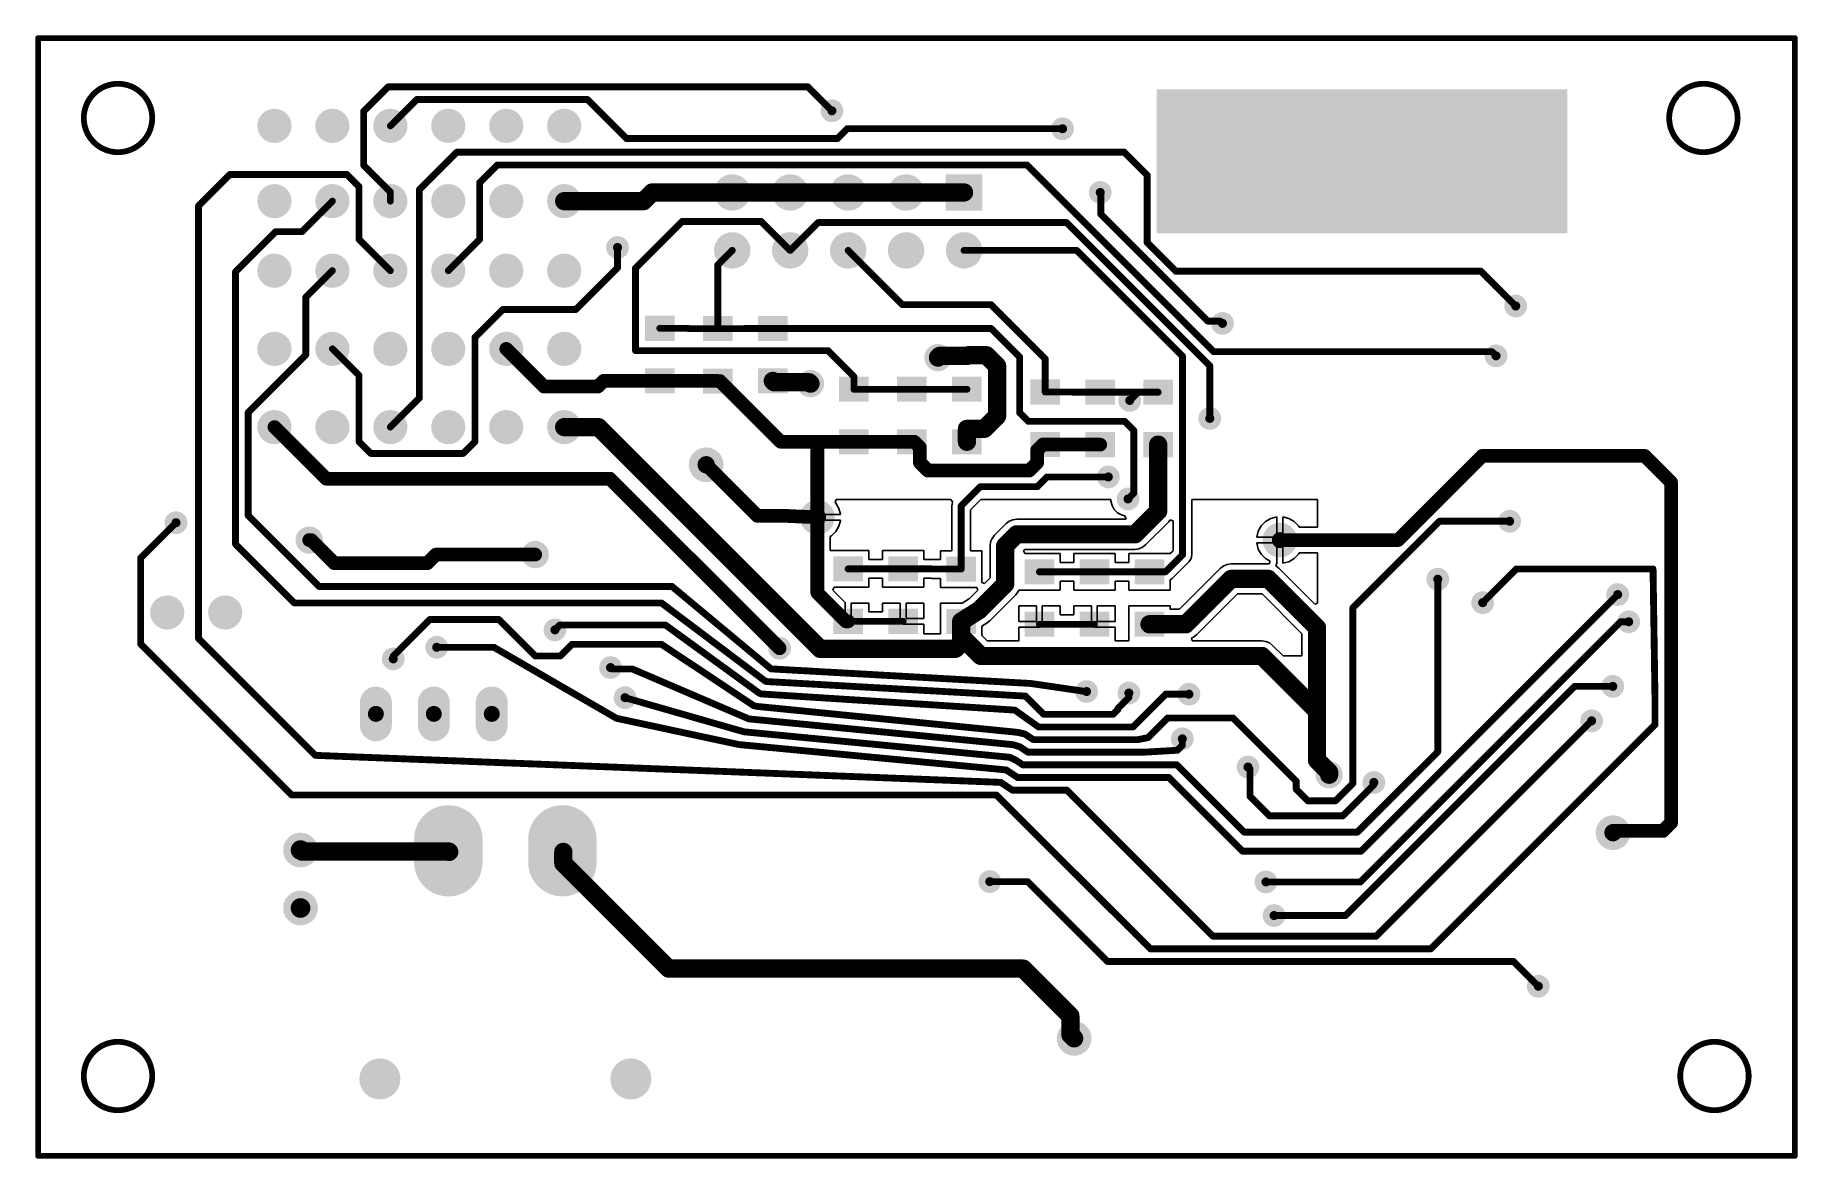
# Model space of a CAD drawing. Header units: millimetres. Extents: x 36.4 to 113.6, y 66.6 to 115.9.
import ezdxf

# ---------------------------------------------------------------- set-up
doc = ezdxf.new("R2010")
doc.units = ezdxf.units.MM
for name, color, linetype in [('BottomLayer', 5, 'Continuous'), ('KeepOutLayer', 6, 'Continuous'), ('Mechanical1', 6, 'Continuous'), ('MultiLayer', 9, 'Continuous'), ('PadHoleLayer', 156, 'Continuous'), ('ViaHoleLayer', 16, 'Continuous')]:
    doc.layers.add(name, color=color, linetype=linetype)

# ---------------------------------------------------------------- blocks, each defined once
blk = doc.blocks.new('PLD_10_1')
at = {"layer": 'BottomLayer'}
blk.add_hatch(color=5, dxfattribs=at).paths.add_polyline_path([(-2.07, 5.88), (-0.47, 5.88), (-0.47, 4.28), (-2.07, 4.28)])
h = blk.add_hatch(color=5, dxfattribs=at)
edge = h.paths.add_edge_path()
edge.add_arc((1.27, 5.08), 0.8, 0, 360)
h = blk.add_hatch(color=5, dxfattribs=at)
edge = h.paths.add_edge_path()
edge.add_arc((-1.27, 2.54), 0.8, 0, 360)
h = blk.add_hatch(color=5, dxfattribs=at)
edge = h.paths.add_edge_path()
edge.add_arc((1.27, 2.54), 0.8, 0, 360)
h = blk.add_hatch(color=5, dxfattribs=at)
edge = h.paths.add_edge_path()
edge.add_arc((-1.27, 0), 0.8, 0, 360)
h = blk.add_hatch(color=5, dxfattribs=at)
edge = h.paths.add_edge_path()
edge.add_arc((1.27, 0), 0.8, 0, 360)
h = blk.add_hatch(color=5, dxfattribs=at)
edge = h.paths.add_edge_path()
edge.add_arc((-1.27, -2.54), 0.8, 0, 360)
h = blk.add_hatch(color=5, dxfattribs=at)
edge = h.paths.add_edge_path()
edge.add_arc((1.27, -2.54), 0.8, 0, 360)
h = blk.add_hatch(color=5, dxfattribs=at)
edge = h.paths.add_edge_path()
edge.add_arc((-1.27, -5.08), 0.8, 0, 360)
h = blk.add_hatch(color=5, dxfattribs=at)
edge = h.paths.add_edge_path()
edge.add_arc((1.27, -5.08), 0.8, 0, 360)
at = {"layer": 'MultiLayer'}
blk.add_hatch(color=9, dxfattribs=at).paths.add_polyline_path([(-2.07, 5.88), (-0.47, 5.88), (-0.47, 4.28), (-2.07, 4.28)])
h = blk.add_hatch(color=9, dxfattribs=at)
edge = h.paths.add_edge_path()
edge.add_arc((1.27, 5.08), 0.8, 0, 360)
h = blk.add_hatch(color=9, dxfattribs=at)
edge = h.paths.add_edge_path()
edge.add_arc((-1.27, 2.54), 0.8, 0, 360)
h = blk.add_hatch(color=9, dxfattribs=at)
edge = h.paths.add_edge_path()
edge.add_arc((1.27, 2.54), 0.8, 0, 360)
h = blk.add_hatch(color=9, dxfattribs=at)
edge = h.paths.add_edge_path()
edge.add_arc((-1.27, 0), 0.8, 0, 360)
h = blk.add_hatch(color=9, dxfattribs=at)
edge = h.paths.add_edge_path()
edge.add_arc((1.27, 0), 0.8, 0, 360)
h = blk.add_hatch(color=9, dxfattribs=at)
edge = h.paths.add_edge_path()
edge.add_arc((-1.27, -2.54), 0.8, 0, 360)
h = blk.add_hatch(color=9, dxfattribs=at)
edge = h.paths.add_edge_path()
edge.add_arc((1.27, -2.54), 0.8, 0, 360)
h = blk.add_hatch(color=9, dxfattribs=at)
edge = h.paths.add_edge_path()
edge.add_arc((-1.27, -5.08), 0.8, 0, 360)
h = blk.add_hatch(color=9, dxfattribs=at)
edge = h.paths.add_edge_path()
edge.add_arc((1.27, -5.08), 0.8, 0, 360)
at = {"layer": 'PadHoleLayer'}
h = blk.add_hatch(color=156, dxfattribs=at)
edge = h.paths.add_edge_path()
edge.add_arc((-1.27, 5.08), 0.5, 0, 360)
h = blk.add_hatch(color=156, dxfattribs=at)
edge = h.paths.add_edge_path()
edge.add_arc((1.27, 5.08), 0.5, 0, 360)
h = blk.add_hatch(color=156, dxfattribs=at)
edge = h.paths.add_edge_path()
edge.add_arc((-1.27, 2.54), 0.5, 0, 360)
h = blk.add_hatch(color=156, dxfattribs=at)
edge = h.paths.add_edge_path()
edge.add_arc((1.27, 2.54), 0.5, 0, 360)
h = blk.add_hatch(color=156, dxfattribs=at)
edge = h.paths.add_edge_path()
edge.add_arc((-1.27, 0), 0.5, 0, 360)
h = blk.add_hatch(color=156, dxfattribs=at)
edge = h.paths.add_edge_path()
edge.add_arc((1.27, 0), 0.5, 0, 360)
h = blk.add_hatch(color=156, dxfattribs=at)
edge = h.paths.add_edge_path()
edge.add_arc((-1.27, -2.54), 0.5, 0, 360)
h = blk.add_hatch(color=156, dxfattribs=at)
edge = h.paths.add_edge_path()
edge.add_arc((1.27, -2.54), 0.5, 0, 360)
h = blk.add_hatch(color=156, dxfattribs=at)
edge = h.paths.add_edge_path()
edge.add_arc((-1.27, -5.08), 0.5, 0, 360)
h = blk.add_hatch(color=156, dxfattribs=at)
edge = h.paths.add_edge_path()
edge.add_arc((1.27, -5.08), 0.5, 0, 360)
blk = doc.blocks.new('XT30PW_M_2')
at = {"layer": 'BottomLayer'}
h = blk.add_hatch(color=5, dxfattribs=at)
edge = h.paths.add_edge_path()
edge.add_arc((-5.5, 5), 0.9, 0, 360)
h = blk.add_hatch(color=5, dxfattribs=at)
edge = h.paths.add_edge_path()
edge.add_arc((5.5, 5), 0.9, 0, 360)
h = blk.add_hatch(color=5, dxfattribs=at)
edge = h.paths.add_edge_path()
edge.add_arc((-2.5, -5.5), 1.5, 180, 360)
edge.add_line((-1, -5.5), (-1, -4.5))
edge.add_arc((-2.5, -4.5), 1.5, 0, 180)
edge.add_line((-4, -4.5), (-4, -5.5))
h = blk.add_hatch(color=5, dxfattribs=at)
edge = h.paths.add_edge_path()
edge.add_arc((2.5, -5.5), 1.5, 180, 360)
edge.add_line((4, -5.5), (4, -4.5))
edge.add_arc((2.5, -4.5), 1.5, 0, 180)
edge.add_line((1, -4.5), (1, -5.5))
at = {"layer": 'MultiLayer'}
h = blk.add_hatch(color=9, dxfattribs=at)
edge = h.paths.add_edge_path()
edge.add_arc((-5.5, 5), 0.9, 0, 360)
h = blk.add_hatch(color=9, dxfattribs=at)
edge = h.paths.add_edge_path()
edge.add_arc((5.5, 5), 0.9, 0, 360)
h = blk.add_hatch(color=9, dxfattribs=at)
edge = h.paths.add_edge_path()
edge.add_arc((-2.5, -5.5), 1.5, 180, 360)
edge.add_line((-1, -5.5), (-1, -4.5))
edge.add_arc((-2.5, -4.5), 1.5, 0, 180)
edge.add_line((-4, -4.5), (-4, -5.5))
h = blk.add_hatch(color=9, dxfattribs=at)
edge = h.paths.add_edge_path()
edge.add_arc((2.5, -5.5), 1.5, 180, 360)
edge.add_line((4, -5.5), (4, -4.5))
edge.add_arc((2.5, -4.5), 1.5, 0, 180)
edge.add_line((1, -4.5), (1, -5.5))
at = {"layer": 'PadHoleLayer'}
h = blk.add_hatch(color=156, dxfattribs=at)
edge = h.paths.add_edge_path()
edge.add_arc((-5.5, 5), 0.6, 0, 360)
h = blk.add_hatch(color=156, dxfattribs=at)
edge = h.paths.add_edge_path()
edge.add_arc((5.5, 5), 0.6, 0, 360)
h = blk.add_hatch(color=156, dxfattribs=at)
edge = h.paths.add_edge_path()
edge.add_arc((-2.5, -5), 1, 0, 360)
h = blk.add_hatch(color=156, dxfattribs=at)
edge = h.paths.add_edge_path()
edge.add_arc((2.5, -5), 1, 0, 360)
blk = doc.blocks.new('TO_92_4')
at = {"layer": 'BottomLayer'}
h = blk.add_hatch(color=5, dxfattribs=at)
edge = h.paths.add_edge_path()
edge.add_arc((-0.5, 2.54), 0.7, 90, 270)
edge.add_line((-0.5, 1.84), (0.5, 1.84))
edge.add_arc((0.5, 2.54), 0.7, 270, 450)
edge.add_line((0.5, 3.24), (-0.5, 3.24))
h = blk.add_hatch(color=5, dxfattribs=at)
edge = h.paths.add_edge_path()
edge.add_arc((-0.5, 0), 0.7, 90, 270)
edge.add_line((-0.5, -0.7), (0.5, -0.7))
edge.add_arc((0.5, 0), 0.7, 270, 450)
edge.add_line((0.5, 0.7), (-0.5, 0.7))
h = blk.add_hatch(color=5, dxfattribs=at)
edge = h.paths.add_edge_path()
edge.add_arc((-0.5, -2.54), 0.7, 90, 270)
edge.add_line((-0.5, -3.24), (0.5, -3.24))
edge.add_arc((0.5, -2.54), 0.7, 270, 450)
edge.add_line((0.5, -1.84), (-0.5, -1.84))
at = {"layer": 'MultiLayer'}
h = blk.add_hatch(color=9, dxfattribs=at)
edge = h.paths.add_edge_path()
edge.add_arc((-0.5, 2.54), 0.7, 90, 270)
edge.add_line((-0.5, 1.84), (0.5, 1.84))
edge.add_arc((0.5, 2.54), 0.7, 270, 450)
edge.add_line((0.5, 3.24), (-0.5, 3.24))
h = blk.add_hatch(color=9, dxfattribs=at)
edge = h.paths.add_edge_path()
edge.add_arc((-0.5, 0), 0.7, 90, 270)
edge.add_line((-0.5, -0.7), (0.5, -0.7))
edge.add_arc((0.5, 0), 0.7, 270, 450)
edge.add_line((0.5, 0.7), (-0.5, 0.7))
h = blk.add_hatch(color=9, dxfattribs=at)
edge = h.paths.add_edge_path()
edge.add_arc((-0.5, -2.54), 0.7, 90, 270)
edge.add_line((-0.5, -3.24), (0.5, -3.24))
edge.add_arc((0.5, -2.54), 0.7, 270, 450)
edge.add_line((0.5, -1.84), (-0.5, -1.84))
at = {"layer": 'PadHoleLayer'}
h = blk.add_hatch(color=156, dxfattribs=at)
edge = h.paths.add_edge_path()
edge.add_arc((0, 2.54), 0.35, 0, 360)
h = blk.add_hatch(color=156, dxfattribs=at)
edge = h.paths.add_edge_path()
edge.add_arc((0, 0), 0.35, 0, 360)
h = blk.add_hatch(color=156, dxfattribs=at)
edge = h.paths.add_edge_path()
edge.add_arc((0, -2.54), 0.35, 0, 360)
blk = doc.blocks.new('R0805_B_8')
at = {"layer": 'BottomLayer'}
for points in [[(-1.7, 0.65), (-0.6, 0.65), (-0.6, -0.65), (-1.7, -0.65)], [(0.6, 0.65), (1.7, 0.65), (1.7, -0.65), (0.6, -0.65)]]:
    blk.add_hatch(color=5, dxfattribs=at).paths.add_polyline_path(points)
blk = doc.blocks.new('R0805_B_9')
at = {"layer": 'BottomLayer'}
for points in [[(-1.7, 0.65), (-0.6, 0.65), (-0.6, -0.65), (-1.7, -0.65)], [(0.6, 0.65), (1.7, 0.65), (1.7, -0.65), (0.6, -0.65)]]:
    blk.add_hatch(color=5, dxfattribs=at).paths.add_polyline_path(points)
blk = doc.blocks.new('R0805_B_10')
at = {"layer": 'BottomLayer'}
for points in [[(-1.7, 0.65), (-0.6, 0.65), (-0.6, -0.65), (-1.7, -0.65)], [(0.6, 0.65), (1.7, 0.65), (1.7, -0.65), (0.6, -0.65)]]:
    blk.add_hatch(color=5, dxfattribs=at).paths.add_polyline_path(points)
blk = doc.blocks.new('R0805_B_11')
at = {"layer": 'BottomLayer'}
for points in [[(-1.7, 0.65), (-0.6, 0.65), (-0.6, -0.65), (-1.7, -0.65)], [(0.6, 0.65), (1.7, 0.65), (1.7, -0.65), (0.6, -0.65)]]:
    blk.add_hatch(color=5, dxfattribs=at).paths.add_polyline_path(points)
blk = doc.blocks.new('R0805_B_12')
at = {"layer": 'BottomLayer'}
for points in [[(-1.7, 0.65), (-0.6, 0.65), (-0.6, -0.65), (-1.7, -0.65)], [(0.6, 0.65), (1.7, 0.65), (1.7, -0.65), (0.6, -0.65)]]:
    blk.add_hatch(color=5, dxfattribs=at).paths.add_polyline_path(points)
blk = doc.blocks.new('C0805_B_13')
at = {"layer": 'BottomLayer'}
for points in [[(-1.7, 0.65), (-0.6, 0.65), (-0.6, -0.65), (-1.7, -0.65)], [(0.6, 0.65), (1.7, 0.65), (1.7, -0.65), (0.6, -0.65)]]:
    blk.add_hatch(color=5, dxfattribs=at).paths.add_polyline_path(points)
blk = doc.blocks.new('C0805_B_14')
at = {"layer": 'BottomLayer'}
for points in [[(-1.7, 0.65), (-0.6, 0.65), (-0.6, -0.65), (-1.7, -0.65)], [(0.6, 0.65), (1.7, 0.65), (1.7, -0.65), (0.6, -0.65)]]:
    blk.add_hatch(color=5, dxfattribs=at).paths.add_polyline_path(points)
blk = doc.blocks.new('C0805_B_15')
at = {"layer": 'BottomLayer'}
for points in [[(-1.7, 0.65), (-0.6, 0.65), (-0.6, -0.65), (-1.7, -0.65)], [(0.6, 0.65), (1.7, 0.65), (1.7, -0.65), (0.6, -0.65)]]:
    blk.add_hatch(color=5, dxfattribs=at).paths.add_polyline_path(points)
blk = doc.blocks.new('C0805_B_16')
at = {"layer": 'BottomLayer'}
for points in [[(-1.7, 0.65), (-0.6, 0.65), (-0.6, -0.65), (-1.7, -0.65)], [(0.6, 0.65), (1.7, 0.65), (1.7, -0.65), (0.6, -0.65)]]:
    blk.add_hatch(color=5, dxfattribs=at).paths.add_polyline_path(points)
blk = doc.blocks.new('C0805_B_17')
at = {"layer": 'BottomLayer'}
for points in [[(-1.7, 0.65), (-0.6, 0.65), (-0.6, -0.65), (-1.7, -0.65)], [(0.6, 0.65), (1.7, 0.65), (1.7, -0.65), (0.6, -0.65)]]:
    blk.add_hatch(color=5, dxfattribs=at).paths.add_polyline_path(points)
blk = doc.blocks.new('C0805_B_18')
at = {"layer": 'BottomLayer'}
for points in [[(-1.7, 0.65), (-0.6, 0.65), (-0.6, -0.65), (-1.7, -0.65)], [(0.6, 0.65), (1.7, 0.65), (1.7, -0.65), (0.6, -0.65)]]:
    blk.add_hatch(color=5, dxfattribs=at).paths.add_polyline_path(points)
blk = doc.blocks.new('C0805_B_19')
at = {"layer": 'BottomLayer'}
for points in [[(-1.7, 0.65), (-0.6, 0.65), (-0.6, -0.65), (-1.7, -0.65)], [(0.6, 0.65), (1.7, 0.65), (1.7, -0.65), (0.6, -0.65)]]:
    blk.add_hatch(color=5, dxfattribs=at).paths.add_polyline_path(points)
blk = doc.blocks.new('C0805_B_20')
at = {"layer": 'BottomLayer'}
for points in [[(-1.7, 0.65), (-0.6, 0.65), (-0.6, -0.65), (-1.7, -0.65)], [(0.6, 0.65), (1.7, 0.65), (1.7, -0.65), (0.6, -0.65)]]:
    blk.add_hatch(color=5, dxfattribs=at).paths.add_polyline_path(points)
blk = doc.blocks.new('C0805_B_21')
at = {"layer": 'BottomLayer'}
for points in [[(-1.7, 0.65), (-0.6, 0.65), (-0.6, -0.65), (-1.7, -0.65)], [(0.6, 0.65), (1.7, 0.65), (1.7, -0.65), (0.6, -0.65)]]:
    blk.add_hatch(color=5, dxfattribs=at).paths.add_polyline_path(points)
blk = doc.blocks.new('C0805_B_22')
at = {"layer": 'BottomLayer'}
for points in [[(-1.7, 0.65), (-0.6, 0.65), (-0.6, -0.65), (-1.7, -0.65)], [(0.6, 0.65), (1.7, 0.65), (1.7, -0.65), (0.6, -0.65)]]:
    blk.add_hatch(color=5, dxfattribs=at).paths.add_polyline_path(points)
blk = doc.blocks.new('ESP32_WROOM_32E_25')
at = {"layer": 'KeepOutLayer'}
blk.add_hatch(color=6, dxfattribs=at).paths.add_polyline_path([(-9, 8.69), (9, 8.69), (9, 15), (-9, 15)])
blk = doc.blocks.new('PLS_6_28')
at = {"layer": 'BottomLayer'}
h = blk.add_hatch(color=5, dxfattribs=at)
edge = h.paths.add_edge_path()
edge.add_arc((-6.35, 0), 0.75, 0, 360)
h = blk.add_hatch(color=5, dxfattribs=at)
edge = h.paths.add_edge_path()
edge.add_arc((-3.81, 0), 0.75, 0, 360)
h = blk.add_hatch(color=5, dxfattribs=at)
edge = h.paths.add_edge_path()
edge.add_arc((-1.27, 0), 0.75, 0, 360)
h = blk.add_hatch(color=5, dxfattribs=at)
edge = h.paths.add_edge_path()
edge.add_arc((1.27, 0), 0.75, 0, 360)
h = blk.add_hatch(color=5, dxfattribs=at)
edge = h.paths.add_edge_path()
edge.add_arc((3.81, 0), 0.75, 0, 360)
h = blk.add_hatch(color=5, dxfattribs=at)
edge = h.paths.add_edge_path()
edge.add_arc((6.35, 0), 0.75, 0, 360)
at = {"layer": 'MultiLayer'}
h = blk.add_hatch(color=9, dxfattribs=at)
edge = h.paths.add_edge_path()
edge.add_arc((-6.35, 0), 0.75, 0, 360)
h = blk.add_hatch(color=9, dxfattribs=at)
edge = h.paths.add_edge_path()
edge.add_arc((-3.81, 0), 0.75, 0, 360)
h = blk.add_hatch(color=9, dxfattribs=at)
edge = h.paths.add_edge_path()
edge.add_arc((-1.27, 0), 0.75, 0, 360)
h = blk.add_hatch(color=9, dxfattribs=at)
edge = h.paths.add_edge_path()
edge.add_arc((1.27, 0), 0.75, 0, 360)
h = blk.add_hatch(color=9, dxfattribs=at)
edge = h.paths.add_edge_path()
edge.add_arc((3.81, 0), 0.75, 0, 360)
h = blk.add_hatch(color=9, dxfattribs=at)
edge = h.paths.add_edge_path()
edge.add_arc((6.35, 0), 0.75, 0, 360)
at = {"layer": 'PadHoleLayer'}
h = blk.add_hatch(color=156, dxfattribs=at)
edge = h.paths.add_edge_path()
edge.add_arc((-6.35, 0), 0.5, 0, 360)
h = blk.add_hatch(color=156, dxfattribs=at)
edge = h.paths.add_edge_path()
edge.add_arc((-3.81, 0), 0.5, 0, 360)
h = blk.add_hatch(color=156, dxfattribs=at)
edge = h.paths.add_edge_path()
edge.add_arc((-1.27, 0), 0.5, 0, 360)
h = blk.add_hatch(color=156, dxfattribs=at)
edge = h.paths.add_edge_path()
edge.add_arc((1.27, 0), 0.5, 0, 360)
h = blk.add_hatch(color=156, dxfattribs=at)
edge = h.paths.add_edge_path()
edge.add_arc((3.81, 0), 0.5, 0, 360)
h = blk.add_hatch(color=156, dxfattribs=at)
edge = h.paths.add_edge_path()
edge.add_arc((6.35, 0), 0.5, 0, 360)
blk = doc.blocks.new('PLS_6_29')
at = {"layer": 'BottomLayer'}
h = blk.add_hatch(color=5, dxfattribs=at)
edge = h.paths.add_edge_path()
edge.add_arc((-6.35, 0), 0.75, 0, 360)
h = blk.add_hatch(color=5, dxfattribs=at)
edge = h.paths.add_edge_path()
edge.add_arc((-3.81, 0), 0.75, 0, 360)
h = blk.add_hatch(color=5, dxfattribs=at)
edge = h.paths.add_edge_path()
edge.add_arc((-1.27, 0), 0.75, 0, 360)
h = blk.add_hatch(color=5, dxfattribs=at)
edge = h.paths.add_edge_path()
edge.add_arc((1.27, 0), 0.75, 0, 360)
h = blk.add_hatch(color=5, dxfattribs=at)
edge = h.paths.add_edge_path()
edge.add_arc((3.81, 0), 0.75, 0, 360)
h = blk.add_hatch(color=5, dxfattribs=at)
edge = h.paths.add_edge_path()
edge.add_arc((6.35, 0), 0.75, 0, 360)
at = {"layer": 'MultiLayer'}
h = blk.add_hatch(color=9, dxfattribs=at)
edge = h.paths.add_edge_path()
edge.add_arc((-6.35, 0), 0.75, 0, 360)
h = blk.add_hatch(color=9, dxfattribs=at)
edge = h.paths.add_edge_path()
edge.add_arc((-3.81, 0), 0.75, 0, 360)
h = blk.add_hatch(color=9, dxfattribs=at)
edge = h.paths.add_edge_path()
edge.add_arc((-1.27, 0), 0.75, 0, 360)
h = blk.add_hatch(color=9, dxfattribs=at)
edge = h.paths.add_edge_path()
edge.add_arc((1.27, 0), 0.75, 0, 360)
h = blk.add_hatch(color=9, dxfattribs=at)
edge = h.paths.add_edge_path()
edge.add_arc((3.81, 0), 0.75, 0, 360)
h = blk.add_hatch(color=9, dxfattribs=at)
edge = h.paths.add_edge_path()
edge.add_arc((6.35, 0), 0.75, 0, 360)
at = {"layer": 'PadHoleLayer'}
h = blk.add_hatch(color=156, dxfattribs=at)
edge = h.paths.add_edge_path()
edge.add_arc((-6.35, 0), 0.5, 0, 360)
h = blk.add_hatch(color=156, dxfattribs=at)
edge = h.paths.add_edge_path()
edge.add_arc((-3.81, 0), 0.5, 0, 360)
h = blk.add_hatch(color=156, dxfattribs=at)
edge = h.paths.add_edge_path()
edge.add_arc((-1.27, 0), 0.5, 0, 360)
h = blk.add_hatch(color=156, dxfattribs=at)
edge = h.paths.add_edge_path()
edge.add_arc((1.27, 0), 0.5, 0, 360)
h = blk.add_hatch(color=156, dxfattribs=at)
edge = h.paths.add_edge_path()
edge.add_arc((3.81, 0), 0.5, 0, 360)
h = blk.add_hatch(color=156, dxfattribs=at)
edge = h.paths.add_edge_path()
edge.add_arc((6.35, 0), 0.5, 0, 360)
blk = doc.blocks.new('PLS_6_30')
at = {"layer": 'BottomLayer'}
h = blk.add_hatch(color=5, dxfattribs=at)
edge = h.paths.add_edge_path()
edge.add_arc((-6.35, 0), 0.75, 0, 360)
h = blk.add_hatch(color=5, dxfattribs=at)
edge = h.paths.add_edge_path()
edge.add_arc((-3.81, 0), 0.75, 0, 360)
h = blk.add_hatch(color=5, dxfattribs=at)
edge = h.paths.add_edge_path()
edge.add_arc((-1.27, 0), 0.75, 0, 360)
h = blk.add_hatch(color=5, dxfattribs=at)
edge = h.paths.add_edge_path()
edge.add_arc((1.27, 0), 0.75, 0, 360)
h = blk.add_hatch(color=5, dxfattribs=at)
edge = h.paths.add_edge_path()
edge.add_arc((3.81, 0), 0.75, 0, 360)
h = blk.add_hatch(color=5, dxfattribs=at)
edge = h.paths.add_edge_path()
edge.add_arc((6.35, 0), 0.75, 0, 360)
at = {"layer": 'MultiLayer'}
h = blk.add_hatch(color=9, dxfattribs=at)
edge = h.paths.add_edge_path()
edge.add_arc((-6.35, 0), 0.75, 0, 360)
h = blk.add_hatch(color=9, dxfattribs=at)
edge = h.paths.add_edge_path()
edge.add_arc((-3.81, 0), 0.75, 0, 360)
h = blk.add_hatch(color=9, dxfattribs=at)
edge = h.paths.add_edge_path()
edge.add_arc((-1.27, 0), 0.75, 0, 360)
h = blk.add_hatch(color=9, dxfattribs=at)
edge = h.paths.add_edge_path()
edge.add_arc((1.27, 0), 0.75, 0, 360)
h = blk.add_hatch(color=9, dxfattribs=at)
edge = h.paths.add_edge_path()
edge.add_arc((3.81, 0), 0.75, 0, 360)
h = blk.add_hatch(color=9, dxfattribs=at)
edge = h.paths.add_edge_path()
edge.add_arc((6.35, 0), 0.75, 0, 360)
at = {"layer": 'PadHoleLayer'}
h = blk.add_hatch(color=156, dxfattribs=at)
edge = h.paths.add_edge_path()
edge.add_arc((-6.35, 0), 0.5, 0, 360)
h = blk.add_hatch(color=156, dxfattribs=at)
edge = h.paths.add_edge_path()
edge.add_arc((-3.81, 0), 0.5, 0, 360)
h = blk.add_hatch(color=156, dxfattribs=at)
edge = h.paths.add_edge_path()
edge.add_arc((-1.27, 0), 0.5, 0, 360)
h = blk.add_hatch(color=156, dxfattribs=at)
edge = h.paths.add_edge_path()
edge.add_arc((1.27, 0), 0.5, 0, 360)
h = blk.add_hatch(color=156, dxfattribs=at)
edge = h.paths.add_edge_path()
edge.add_arc((3.81, 0), 0.5, 0, 360)
h = blk.add_hatch(color=156, dxfattribs=at)
edge = h.paths.add_edge_path()
edge.add_arc((6.35, 0), 0.5, 0, 360)
blk = doc.blocks.new('PLS_2_31')
at = {"layer": 'BottomLayer'}
h = blk.add_hatch(color=5, dxfattribs=at)
edge = h.paths.add_edge_path()
edge.add_arc((-1.27, 0), 0.75, 0, 360)
h = blk.add_hatch(color=5, dxfattribs=at)
edge = h.paths.add_edge_path()
edge.add_arc((1.27, 0), 0.75, 0, 360)
at = {"layer": 'MultiLayer'}
h = blk.add_hatch(color=9, dxfattribs=at)
edge = h.paths.add_edge_path()
edge.add_arc((-1.27, 0), 0.75, 0, 360)
h = blk.add_hatch(color=9, dxfattribs=at)
edge = h.paths.add_edge_path()
edge.add_arc((1.27, 0), 0.75, 0, 360)
at = {"layer": 'PadHoleLayer'}
h = blk.add_hatch(color=156, dxfattribs=at)
edge = h.paths.add_edge_path()
edge.add_arc((-1.27, 0), 0.5, 0, 360)
h = blk.add_hatch(color=156, dxfattribs=at)
edge = h.paths.add_edge_path()
edge.add_arc((1.27, 0), 0.5, 0, 360)
blk = doc.blocks.new('PLS_6_32')
at = {"layer": 'BottomLayer'}
h = blk.add_hatch(color=5, dxfattribs=at)
edge = h.paths.add_edge_path()
edge.add_arc((-6.35, 0), 0.75, 0, 360)
h = blk.add_hatch(color=5, dxfattribs=at)
edge = h.paths.add_edge_path()
edge.add_arc((-3.81, 0), 0.75, 0, 360)
h = blk.add_hatch(color=5, dxfattribs=at)
edge = h.paths.add_edge_path()
edge.add_arc((-1.27, 0), 0.75, 0, 360)
h = blk.add_hatch(color=5, dxfattribs=at)
edge = h.paths.add_edge_path()
edge.add_arc((1.27, 0), 0.75, 0, 360)
h = blk.add_hatch(color=5, dxfattribs=at)
edge = h.paths.add_edge_path()
edge.add_arc((3.81, 0), 0.75, 0, 360)
h = blk.add_hatch(color=5, dxfattribs=at)
edge = h.paths.add_edge_path()
edge.add_arc((6.35, 0), 0.75, 0, 360)
at = {"layer": 'MultiLayer'}
h = blk.add_hatch(color=9, dxfattribs=at)
edge = h.paths.add_edge_path()
edge.add_arc((-6.35, 0), 0.75, 0, 360)
h = blk.add_hatch(color=9, dxfattribs=at)
edge = h.paths.add_edge_path()
edge.add_arc((-3.81, 0), 0.75, 0, 360)
h = blk.add_hatch(color=9, dxfattribs=at)
edge = h.paths.add_edge_path()
edge.add_arc((-1.27, 0), 0.75, 0, 360)
h = blk.add_hatch(color=9, dxfattribs=at)
edge = h.paths.add_edge_path()
edge.add_arc((1.27, 0), 0.75, 0, 360)
h = blk.add_hatch(color=9, dxfattribs=at)
edge = h.paths.add_edge_path()
edge.add_arc((3.81, 0), 0.75, 0, 360)
h = blk.add_hatch(color=9, dxfattribs=at)
edge = h.paths.add_edge_path()
edge.add_arc((6.35, 0), 0.75, 0, 360)
at = {"layer": 'PadHoleLayer'}
h = blk.add_hatch(color=156, dxfattribs=at)
edge = h.paths.add_edge_path()
edge.add_arc((-6.35, 0), 0.5, 0, 360)
h = blk.add_hatch(color=156, dxfattribs=at)
edge = h.paths.add_edge_path()
edge.add_arc((-3.81, 0), 0.5, 0, 360)
h = blk.add_hatch(color=156, dxfattribs=at)
edge = h.paths.add_edge_path()
edge.add_arc((-1.27, 0), 0.5, 0, 360)
h = blk.add_hatch(color=156, dxfattribs=at)
edge = h.paths.add_edge_path()
edge.add_arc((1.27, 0), 0.5, 0, 360)
h = blk.add_hatch(color=156, dxfattribs=at)
edge = h.paths.add_edge_path()
edge.add_arc((3.81, 0), 0.5, 0, 360)
h = blk.add_hatch(color=156, dxfattribs=at)
edge = h.paths.add_edge_path()
edge.add_arc((6.35, 0), 0.5, 0, 360)
blk = doc.blocks.new('PLS_6_33')
at = {"layer": 'BottomLayer'}
h = blk.add_hatch(color=5, dxfattribs=at)
edge = h.paths.add_edge_path()
edge.add_arc((-6.35, 0), 0.75, 0, 360)
h = blk.add_hatch(color=5, dxfattribs=at)
edge = h.paths.add_edge_path()
edge.add_arc((-3.81, 0), 0.75, 0, 360)
h = blk.add_hatch(color=5, dxfattribs=at)
edge = h.paths.add_edge_path()
edge.add_arc((-1.27, 0), 0.75, 0, 360)
h = blk.add_hatch(color=5, dxfattribs=at)
edge = h.paths.add_edge_path()
edge.add_arc((1.27, 0), 0.75, 0, 360)
h = blk.add_hatch(color=5, dxfattribs=at)
edge = h.paths.add_edge_path()
edge.add_arc((3.81, 0), 0.75, 0, 360)
h = blk.add_hatch(color=5, dxfattribs=at)
edge = h.paths.add_edge_path()
edge.add_arc((6.35, 0), 0.75, 0, 360)
at = {"layer": 'MultiLayer'}
h = blk.add_hatch(color=9, dxfattribs=at)
edge = h.paths.add_edge_path()
edge.add_arc((-6.35, 0), 0.75, 0, 360)
h = blk.add_hatch(color=9, dxfattribs=at)
edge = h.paths.add_edge_path()
edge.add_arc((-3.81, 0), 0.75, 0, 360)
h = blk.add_hatch(color=9, dxfattribs=at)
edge = h.paths.add_edge_path()
edge.add_arc((-1.27, 0), 0.75, 0, 360)
h = blk.add_hatch(color=9, dxfattribs=at)
edge = h.paths.add_edge_path()
edge.add_arc((1.27, 0), 0.75, 0, 360)
h = blk.add_hatch(color=9, dxfattribs=at)
edge = h.paths.add_edge_path()
edge.add_arc((3.81, 0), 0.75, 0, 360)
h = blk.add_hatch(color=9, dxfattribs=at)
edge = h.paths.add_edge_path()
edge.add_arc((6.35, 0), 0.75, 0, 360)
at = {"layer": 'PadHoleLayer'}
h = blk.add_hatch(color=156, dxfattribs=at)
edge = h.paths.add_edge_path()
edge.add_arc((-6.35, 0), 0.5, 0, 360)
h = blk.add_hatch(color=156, dxfattribs=at)
edge = h.paths.add_edge_path()
edge.add_arc((-3.81, 0), 0.5, 0, 360)
h = blk.add_hatch(color=156, dxfattribs=at)
edge = h.paths.add_edge_path()
edge.add_arc((-1.27, 0), 0.5, 0, 360)
h = blk.add_hatch(color=156, dxfattribs=at)
edge = h.paths.add_edge_path()
edge.add_arc((1.27, 0), 0.5, 0, 360)
h = blk.add_hatch(color=156, dxfattribs=at)
edge = h.paths.add_edge_path()
edge.add_arc((3.81, 0), 0.5, 0, 360)
h = blk.add_hatch(color=156, dxfattribs=at)
edge = h.paths.add_edge_path()
edge.add_arc((6.35, 0), 0.5, 0, 360)
blk = doc.blocks.new('K___40')
at = {"layer": 'BottomLayer'}
h = blk.add_hatch(color=5, dxfattribs=at)
edge = h.paths.add_edge_path()
edge.add_arc((-1.27, 1.27), 0.762, 0, 360)
h = blk.add_hatch(color=5, dxfattribs=at)
edge = h.paths.add_edge_path()
edge.add_arc((1.27, 1.27), 0.762, 0, 360)
at = {"layer": 'MultiLayer'}
h = blk.add_hatch(color=9, dxfattribs=at)
edge = h.paths.add_edge_path()
edge.add_arc((-1.27, 1.27), 0.762, 0, 360)
h = blk.add_hatch(color=9, dxfattribs=at)
edge = h.paths.add_edge_path()
edge.add_arc((1.27, 1.27), 0.762, 0, 360)
at = {"layer": 'PadHoleLayer'}
h = blk.add_hatch(color=156, dxfattribs=at)
edge = h.paths.add_edge_path()
edge.add_arc((-1.27, 1.27), 0.431, 0, 360)
h = blk.add_hatch(color=156, dxfattribs=at)
edge = h.paths.add_edge_path()
edge.add_arc((1.27, 1.27), 0.431, 0, 360)

msp = doc.modelspace()

# ---------------------------------------------------------------- hatches: boundary and pattern name
at = {"layer": 'BottomLayer'}
h = msp.add_hatch(color=5, dxfattribs=at)
edge = h.paths.add_edge_path()
edge.add_arc((71.298, 112.547), 0.5, 0, 360)
h = msp.add_hatch(color=5, dxfattribs=at)
edge = h.paths.add_edge_path()
edge.add_arc((81.407, 111.76), 0.5, 0, 360)
h = msp.add_hatch(color=5, dxfattribs=at)
edge = h.paths.add_edge_path()
edge.add_arc((83.058, 108.966), 0.5, 0, 360)
h = msp.add_hatch(color=5, dxfattribs=at)
edge = h.paths.add_edge_path()
edge.add_arc((61.9, 106.553), 0.5, 0, 360)
h = msp.add_hatch(color=5, dxfattribs=at)
edge = h.paths.add_edge_path()
edge.add_arc((101.27, 103.988), 0.5, 0, 360)
h = msp.add_hatch(color=5, dxfattribs=at)
edge = h.paths.add_edge_path()
edge.add_arc((88.417, 103.226), 0.5, 0, 360)
h = msp.add_hatch(color=5, dxfattribs=at)
edge = h.paths.add_edge_path()
edge.add_arc((75.946, 101.727), 0.6, 0, 360)
h = msp.add_hatch(color=5, dxfattribs=at)
edge = h.paths.add_edge_path()
edge.add_arc((100.406, 101.803), 0.5, 0, 360)
h = msp.add_hatch(color=5, dxfattribs=at)
edge = h.paths.add_edge_path()
edge.add_arc((70.358, 100.584), 0.6, 0, 360)
h = msp.add_hatch(color=5, dxfattribs=at)
edge = h.paths.add_edge_path()
edge.add_arc((84.353, 99.847), 0.5, 0, 360)
h = msp.add_hatch(color=5, dxfattribs=at)
edge = h.paths.add_edge_path()
edge.add_arc((87.859, 99.06), 0.5, 0, 360)
h = msp.add_hatch(color=5, dxfattribs=at)
edge = h.paths.add_edge_path()
edge.add_arc((65.786, 97.028), 0.762, 0, 360)
h = msp.add_hatch(color=5, dxfattribs=at)
edge = h.paths.add_edge_path()
edge.add_arc((83.414, 96.495), 0.5, 0, 360)
h = msp.add_hatch(color=5, dxfattribs=at)
edge = h.paths.add_edge_path()
edge.add_arc((84.277, 95.529), 0.5, 0, 360)
h = msp.add_hatch(color=5, dxfattribs=at)
edge = h.paths.add_edge_path()
edge.add_arc((70.658, 94.725), 0.762, 0, 360)
h = msp.add_hatch(color=5, dxfattribs=at)
edge = h.paths.add_edge_path()
edge.add_arc((101.004, 94.552), 0.5, 0, 360)
h = msp.add_hatch(color=5, dxfattribs=at)
edge = h.paths.add_edge_path()
edge.add_arc((42.547, 94.486), 0.5, 0, 360)
h = msp.add_hatch(color=5, dxfattribs=at)
edge = h.paths.add_edge_path()
edge.add_arc((48.387, 93.726), 0.6, 0, 360)
h = msp.add_hatch(color=5, dxfattribs=at)
edge = h.paths.add_edge_path()
edge.add_arc((90.932, 93.726), 0.762, 0, 360)
h = msp.add_hatch(color=5, dxfattribs=at)
edge = h.paths.add_edge_path()
edge.add_arc((58.293, 93.091), 0.6, 0, 360)
h = msp.add_hatch(color=5, dxfattribs=at)
edge = h.paths.add_edge_path()
edge.add_arc((97.854, 92.012), 0.5, 0, 360)
h = msp.add_hatch(color=5, dxfattribs=at)
edge = h.paths.add_edge_path()
edge.add_arc((99.822, 90.983), 0.5, 0, 360)
h = msp.add_hatch(color=5, dxfattribs=at)
edge = h.paths.add_edge_path()
edge.add_arc((105.74, 91.338), 0.5, 0, 360)
h = msp.add_hatch(color=5, dxfattribs=at)
edge = h.paths.add_edge_path()
edge.add_arc((106.223, 90.145), 0.5, 0, 360)
h = msp.add_hatch(color=5, dxfattribs=at)
edge = h.paths.add_edge_path()
edge.add_arc((59.157, 89.789), 0.5, 0, 360)
h = msp.add_hatch(color=5, dxfattribs=at)
edge = h.paths.add_edge_path()
edge.add_arc((52.07, 88.519), 0.5, 0, 360)
h = msp.add_hatch(color=5, dxfattribs=at)
edge = h.paths.add_edge_path()
edge.add_arc((53.975, 89.027), 0.5, 0, 360)
h = msp.add_hatch(color=5, dxfattribs=at)
edge = h.paths.add_edge_path()
edge.add_arc((69.005, 88.983), 0.5, 0, 360)
h = msp.add_hatch(color=5, dxfattribs=at)
edge = h.paths.add_edge_path()
edge.add_arc((61.595, 88.138), 0.5, 0, 360)
h = msp.add_hatch(color=5, dxfattribs=at)
edge = h.paths.add_edge_path()
edge.add_arc((62.23, 86.817), 0.5, 0, 360)
h = msp.add_hatch(color=5, dxfattribs=at)
edge = h.paths.add_edge_path()
edge.add_arc((82.459, 87.086), 0.5, 0, 360)
h = msp.add_hatch(color=5, dxfattribs=at)
edge = h.paths.add_edge_path()
edge.add_arc((84.313, 87.02), 0.5, 0, 360)
h = msp.add_hatch(color=5, dxfattribs=at)
edge = h.paths.add_edge_path()
edge.add_arc((86.944, 86.97), 0.5, 0, 360)
h = msp.add_hatch(color=5, dxfattribs=at)
edge = h.paths.add_edge_path()
edge.add_arc((105.525, 87.313), 0.5, 0, 360)
h = msp.add_hatch(color=5, dxfattribs=at)
edge = h.paths.add_edge_path()
edge.add_arc((104.597, 85.801), 0.5, 0, 360)
h = msp.add_hatch(color=5, dxfattribs=at)
edge = h.paths.add_edge_path()
edge.add_arc((86.655, 85.014), 0.5, 0, 360)
h = msp.add_hatch(color=5, dxfattribs=at)
edge = h.paths.add_edge_path()
edge.add_arc((89.535, 83.777), 0.5, 0, 360)
h = msp.add_hatch(color=5, dxfattribs=at)
edge = h.paths.add_edge_path()
edge.add_arc((93.091, 83.439), 0.6, 0, 360)
h = msp.add_hatch(color=5, dxfattribs=at)
edge = h.paths.add_edge_path()
edge.add_arc((95.052, 83.101), 0.5, 0, 360)
h = msp.add_hatch(color=5, dxfattribs=at)
edge = h.paths.add_edge_path()
edge.add_arc((105.537, 80.899), 0.762, 0, 360)
h = msp.add_hatch(color=5, dxfattribs=at)
edge = h.paths.add_edge_path()
edge.add_arc((78.218, 78.754), 0.5, 0, 360)
h = msp.add_hatch(color=5, dxfattribs=at)
edge = h.paths.add_edge_path()
edge.add_arc((90.322, 78.74), 0.5, 0, 360)
h = msp.add_hatch(color=5, dxfattribs=at)
edge = h.paths.add_edge_path()
edge.add_arc((90.678, 77.267), 0.5, 0, 360)
h = msp.add_hatch(color=5, dxfattribs=at)
edge = h.paths.add_edge_path()
edge.add_arc((102.26, 74.168), 0.5, 0, 360)
h = msp.add_hatch(color=5, dxfattribs=at)
edge = h.paths.add_edge_path()
edge.add_arc((81.915, 71.882), 0.762, 0, 360)
at = {"layer": 'MultiLayer'}
h = msp.add_hatch(color=9, dxfattribs=at)
edge = h.paths.add_edge_path()
edge.add_arc((65.786, 97.028), 0.762, 0, 360)
h = msp.add_hatch(color=9, dxfattribs=at)
edge = h.paths.add_edge_path()
edge.add_arc((70.658, 94.725), 0.762, 0, 360)
h = msp.add_hatch(color=9, dxfattribs=at)
edge = h.paths.add_edge_path()
edge.add_arc((90.932, 93.726), 0.762, 0, 360)
h = msp.add_hatch(color=9, dxfattribs=at)
edge = h.paths.add_edge_path()
edge.add_arc((105.537, 80.899), 0.762, 0, 360)
h = msp.add_hatch(color=9, dxfattribs=at)
edge = h.paths.add_edge_path()
edge.add_arc((81.915, 71.882), 0.762, 0, 360)
at = {"layer": 'PadHoleLayer'}
h = msp.add_hatch(color=156, dxfattribs=at)
edge = h.paths.add_edge_path()
edge.add_arc((65.786, 97.028), 0.381, 0, 360)
h = msp.add_hatch(color=156, dxfattribs=at)
edge = h.paths.add_edge_path()
edge.add_arc((70.658, 94.725), 0.381, 0, 360)
h = msp.add_hatch(color=156, dxfattribs=at)
edge = h.paths.add_edge_path()
edge.add_arc((90.932, 93.726), 0.35, 0, 360)
h = msp.add_hatch(color=156, dxfattribs=at)
edge = h.paths.add_edge_path()
edge.add_arc((105.537, 80.899), 0.381, 0, 360)
h = msp.add_hatch(color=156, dxfattribs=at)
edge = h.paths.add_edge_path()
edge.add_arc((81.915, 71.882), 0.381, 0, 360)
at = {"layer": 'ViaHoleLayer'}
h = msp.add_hatch(color=16, dxfattribs=at)
edge = h.paths.add_edge_path()
edge.add_arc((71.298, 112.547), 0.2, 0, 360)
h = msp.add_hatch(color=16, dxfattribs=at)
edge = h.paths.add_edge_path()
edge.add_arc((81.407, 111.76), 0.2, 0, 360)
h = msp.add_hatch(color=16, dxfattribs=at)
edge = h.paths.add_edge_path()
edge.add_arc((83.058, 108.966), 0.2, 0, 360)
h = msp.add_hatch(color=16, dxfattribs=at)
edge = h.paths.add_edge_path()
edge.add_arc((61.9, 106.553), 0.2, 0, 360)
h = msp.add_hatch(color=16, dxfattribs=at)
edge = h.paths.add_edge_path()
edge.add_arc((101.27, 103.988), 0.2, 0, 360)
h = msp.add_hatch(color=16, dxfattribs=at)
edge = h.paths.add_edge_path()
edge.add_arc((88.417, 103.226), 0.2, 0, 360)
h = msp.add_hatch(color=16, dxfattribs=at)
edge = h.paths.add_edge_path()
edge.add_arc((75.946, 101.727), 0.3, 0, 360)
h = msp.add_hatch(color=16, dxfattribs=at)
edge = h.paths.add_edge_path()
edge.add_arc((100.406, 101.803), 0.2, 0, 360)
h = msp.add_hatch(color=16, dxfattribs=at)
edge = h.paths.add_edge_path()
edge.add_arc((70.358, 100.584), 0.3, 0, 360)
h = msp.add_hatch(color=16, dxfattribs=at)
edge = h.paths.add_edge_path()
edge.add_arc((84.353, 99.847), 0.2, 0, 360)
h = msp.add_hatch(color=16, dxfattribs=at)
edge = h.paths.add_edge_path()
edge.add_arc((87.859, 99.06), 0.2, 0, 360)
h = msp.add_hatch(color=16, dxfattribs=at)
edge = h.paths.add_edge_path()
edge.add_arc((83.414, 96.495), 0.2, 0, 360)
h = msp.add_hatch(color=16, dxfattribs=at)
edge = h.paths.add_edge_path()
edge.add_arc((84.277, 95.529), 0.2, 0, 360)
h = msp.add_hatch(color=16, dxfattribs=at)
edge = h.paths.add_edge_path()
edge.add_arc((42.547, 94.486), 0.2, 0, 360)
h = msp.add_hatch(color=16, dxfattribs=at)
edge = h.paths.add_edge_path()
edge.add_arc((101.004, 94.552), 0.2, 0, 360)
h = msp.add_hatch(color=16, dxfattribs=at)
edge = h.paths.add_edge_path()
edge.add_arc((48.387, 93.726), 0.3, 0, 360)
h = msp.add_hatch(color=16, dxfattribs=at)
edge = h.paths.add_edge_path()
edge.add_arc((58.293, 93.091), 0.3, 0, 360)
h = msp.add_hatch(color=16, dxfattribs=at)
edge = h.paths.add_edge_path()
edge.add_arc((97.854, 92.012), 0.2, 0, 360)
h = msp.add_hatch(color=16, dxfattribs=at)
edge = h.paths.add_edge_path()
edge.add_arc((99.822, 90.983), 0.2, 0, 360)
h = msp.add_hatch(color=16, dxfattribs=at)
edge = h.paths.add_edge_path()
edge.add_arc((105.74, 91.338), 0.2, 0, 360)
h = msp.add_hatch(color=16, dxfattribs=at)
edge = h.paths.add_edge_path()
edge.add_arc((59.157, 89.789), 0.2, 0, 360)
h = msp.add_hatch(color=16, dxfattribs=at)
edge = h.paths.add_edge_path()
edge.add_arc((106.223, 90.145), 0.2, 0, 360)
h = msp.add_hatch(color=16, dxfattribs=at)
edge = h.paths.add_edge_path()
edge.add_arc((53.975, 89.027), 0.2, 0, 360)
h = msp.add_hatch(color=16, dxfattribs=at)
edge = h.paths.add_edge_path()
edge.add_arc((69.005, 88.983), 0.2, 0, 360)
h = msp.add_hatch(color=16, dxfattribs=at)
edge = h.paths.add_edge_path()
edge.add_arc((52.07, 88.519), 0.2, 0, 360)
h = msp.add_hatch(color=16, dxfattribs=at)
edge = h.paths.add_edge_path()
edge.add_arc((61.595, 88.138), 0.2, 0, 360)
h = msp.add_hatch(color=16, dxfattribs=at)
edge = h.paths.add_edge_path()
edge.add_arc((105.525, 87.313), 0.2, 0, 360)
h = msp.add_hatch(color=16, dxfattribs=at)
edge = h.paths.add_edge_path()
edge.add_arc((62.23, 86.817), 0.2, 0, 360)
h = msp.add_hatch(color=16, dxfattribs=at)
edge = h.paths.add_edge_path()
edge.add_arc((82.459, 87.086), 0.2, 0, 360)
h = msp.add_hatch(color=16, dxfattribs=at)
edge = h.paths.add_edge_path()
edge.add_arc((84.313, 87.02), 0.2, 0, 360)
h = msp.add_hatch(color=16, dxfattribs=at)
edge = h.paths.add_edge_path()
edge.add_arc((86.944, 86.97), 0.2, 0, 360)
h = msp.add_hatch(color=16, dxfattribs=at)
edge = h.paths.add_edge_path()
edge.add_arc((104.597, 85.801), 0.2, 0, 360)
h = msp.add_hatch(color=16, dxfattribs=at)
edge = h.paths.add_edge_path()
edge.add_arc((86.655, 85.014), 0.2, 0, 360)
h = msp.add_hatch(color=16, dxfattribs=at)
edge = h.paths.add_edge_path()
edge.add_arc((89.535, 83.777), 0.2, 0, 360)
h = msp.add_hatch(color=16, dxfattribs=at)
edge = h.paths.add_edge_path()
edge.add_arc((93.091, 83.439), 0.3, 0, 360)
h = msp.add_hatch(color=16, dxfattribs=at)
edge = h.paths.add_edge_path()
edge.add_arc((95.052, 83.101), 0.2, 0, 360)
h = msp.add_hatch(color=16, dxfattribs=at)
edge = h.paths.add_edge_path()
edge.add_arc((78.218, 78.754), 0.2, 0, 360)
h = msp.add_hatch(color=16, dxfattribs=at)
edge = h.paths.add_edge_path()
edge.add_arc((90.322, 78.74), 0.2, 0, 360)
h = msp.add_hatch(color=16, dxfattribs=at)
edge = h.paths.add_edge_path()
edge.add_arc((90.678, 77.267), 0.2, 0, 360)
h = msp.add_hatch(color=16, dxfattribs=at)
edge = h.paths.add_edge_path()
edge.add_arc((102.26, 74.168), 0.2, 0, 360)

# ---------------------------------------------------------------- linework, layer by layer
at = {"layer": 'BottomLayer'}
for p, q in [((71.434, 95.387), (71.483, 95.504)), ((71.471, 95.349), (71.434, 95.387)), ((71.605, 95.117), (71.471, 95.349)), ((71.483, 95.504), (76.516, 95.504)), ((71.674, 94.859), (71.605, 95.117)), ((76.516, 95.504), (76.582, 95.4)), ((76.58, 95.377), (76.55, 95.225)), ((76.55, 95.225), (76.55, 93.26)), ((76.582, 95.4), (76.58, 95.377)), ((77.374, 95.054), (77.824, 95.504)), ((77.374, 93.26), (77.374, 95.054)), ((77.824, 95.504), (83.523, 95.504)), ((83.523, 95.504), (83.523, 95.43)), ((83.523, 95.43), (83.575, 95.238)), ((83.575, 95.238), (83.674, 95.066)), ((83.674, 95.066), (83.814, 94.926)), ((87.077, 93.079), (87.077, 95.504)), ((87.077, 95.504), (92.583, 95.504)), ((92.583, 95.504), (92.583, 94.291)), ((70.658, 94.598), (70.658, 94.852)), ((70.658, 94.852), (71.674, 94.852)), ((71.674, 94.598), (70.658, 94.598)), ((71.471, 94.101), (71.605, 94.333)), ((71.605, 94.333), (71.674, 94.591)), ((71.674, 94.852), (71.674, 94.859)), ((71.674, 94.591), (71.674, 94.598)), ((78.934, 94.446), (78.426, 93.938)), ((79.071, 94.551), (78.934, 94.446)), ((79.23, 94.617), (79.071, 94.551)), ((79.4, 94.64), (79.23, 94.617)), ((84.184, 94.64), (79.4, 94.64)), ((83.814, 94.926), (83.986, 94.827)), ((83.986, 94.827), (84.13, 94.788)), ((84.13, 94.788), (84.187, 94.679)), ((84.19, 94.648), (84.184, 94.64)), ((84.187, 94.679), (84.19, 94.648)), ((85.048, 93.514), (86.064, 94.53)), ((86.064, 94.53), (86.126, 94.61)), ((86.126, 94.61), (86.253, 94.567)), ((86.253, 94.567), (86.253, 93.25)), ((90.119, 94.35), (89.985, 94.118)), ((90.308, 94.539), (90.119, 94.35)), ((90.54, 94.673), (90.308, 94.539)), ((90.798, 94.742), (90.54, 94.673)), ((90.805, 94.742), (90.798, 94.742)), ((90.805, 93.853), (90.805, 94.742)), ((91.066, 94.742), (91.059, 94.742)), ((91.059, 94.742), (91.059, 93.726)), ((91.324, 94.673), (91.066, 94.742)), ((91.556, 94.539), (91.324, 94.673)), ((91.745, 94.35), (91.556, 94.539)), ((91.779, 94.291), (91.745, 94.35)), ((92.583, 94.291), (91.779, 94.291)), ((71.223, 93.878), (71.282, 93.912)), ((71.223, 93.267), (71.223, 93.878)), ((71.282, 93.912), (71.471, 94.101)), ((78.255, 93.643), (78.233, 93.472)), ((78.321, 93.802), (78.255, 93.643)), ((78.426, 93.938), (78.321, 93.802)), ((84.912, 93.409), (85.048, 93.514)), ((89.985, 94.118), (89.916, 93.86)), ((89.916, 93.86), (89.916, 93.853)), ((89.916, 93.853), (90.805, 93.853)), ((90.805, 93.599), (89.916, 93.599)), ((89.916, 93.599), (89.916, 93.592)), ((89.916, 93.592), (89.985, 93.334)), ((90.805, 92.71), (90.805, 93.599)), ((91.059, 93.726), (91.059, 92.71)), ((72.913, 93.267), (71.223, 93.267)), ((72.913, 92.875), (72.913, 93.267)), ((73.518, 92.875), (72.913, 92.875)), ((75.326, 93.267), (73.518, 93.267)), ((73.518, 93.267), (73.518, 92.875)), ((75.326, 92.875), (75.326, 93.267)), ((75.667, 92.875), (75.326, 92.875)), ((75.702, 92.868), (75.667, 92.875)), ((76.058, 92.868), (75.702, 92.868)), ((76.55, 93.26), (76.058, 93.26)), ((76.058, 93.26), (76.058, 92.868)), ((77.866, 93.26), (77.374, 93.26)), ((77.866, 91.868), (77.866, 93.26)), ((78.233, 93.472), (78.233, 92.069)), ((79.693, 93.267), (79.733, 93.32)), ((79.756, 93.14), (79.693, 93.267)), ((79.733, 93.32), (84.582, 93.32)), ((81.295, 93.14), (79.756, 93.14)), ((81.295, 92.748), (81.295, 93.14)), ((81.9, 92.748), (81.295, 92.748)), ((83.708, 93.14), (81.9, 93.14)), ((81.9, 93.14), (81.9, 92.748)), ((83.708, 92.748), (83.708, 93.14)), ((84.313, 92.748), (83.708, 92.748)), ((86.121, 93.14), (84.313, 93.14)), ((84.313, 93.14), (84.313, 92.748)), ((84.582, 93.32), (84.753, 93.343)), ((84.753, 93.343), (84.912, 93.409)), ((86.214, 93.211), (86.121, 93.14)), ((86.121, 93.14), (86.121, 93.14)), ((86.121, 93.14), (86.121, 93.14)), ((86.213, 92.045), (86.956, 92.788)), ((86.253, 93.25), (86.214, 93.211)), ((86.956, 92.788), (87.045, 92.922)), ((87.045, 92.922), (87.077, 93.079)), ((89.985, 93.334), (90.119, 93.102)), ((90.119, 93.102), (90.308, 92.913)), ((90.308, 92.913), (90.501, 92.802)), ((90.501, 92.802), (90.459, 92.679)), ((90.754, 92.595), (90.798, 92.71)), ((90.798, 92.71), (90.805, 92.71)), ((91.059, 92.71), (91.066, 92.71)), ((91.066, 92.71), (91.324, 92.779)), ((91.324, 92.779), (91.556, 92.913)), ((91.556, 92.913), (91.745, 93.102)), ((91.745, 93.102), (91.779, 93.161)), ((91.779, 93.161), (92.583, 93.161)), ((92.583, 93.161), (92.583, 90.964)), ((72.913, 91.659), (72.913, 92.051)), ((72.913, 92.051), (73.518, 92.051)), ((73.518, 92.051), (73.518, 91.659)), ((75.326, 91.659), (75.326, 92.051)), ((75.326, 92.051), (75.638, 92.051)), ((75.638, 92.051), (75.674, 92.044)), ((75.674, 92.044), (76.058, 92.044)), ((76.058, 92.044), (76.058, 91.652)), ((78.233, 92.069), (77.983, 91.819)), ((86.121, 91.983), (86.213, 92.045)), ((86.121, 91.532), (86.121, 91.983)), ((88.332, 92.491), (86.537, 90.696)), ((88.469, 92.595), (88.332, 92.491)), ((88.628, 92.661), (88.469, 92.595)), ((88.798, 92.684), (88.628, 92.661)), ((90.424, 92.684), (88.798, 92.684)), ((90.459, 92.679), (90.424, 92.684)), ((90.89, 92.491), (90.754, 92.595)), ((92.466, 90.915), (90.89, 92.491)), ((71.339, 91.532), (71.391, 91.659)), ((71.882, 90.989), (71.339, 91.532)), ((71.391, 91.659), (72.913, 91.659)), ((73.518, 91.659), (75.326, 91.659)), ((76.058, 91.652), (77.65, 91.652)), ((77.335, 91.171), (77, 90.96)), ((77.699, 91.535), (77.335, 91.171)), ((77.65, 91.652), (77.699, 91.535)), ((77.983, 91.819), (77.866, 91.868)), ((78.216, 90.186), (79.359, 91.329)), ((79.359, 91.329), (79.464, 91.466)), ((79.464, 91.466), (79.491, 91.532)), ((79.491, 91.532), (81.295, 91.532)), ((81.295, 91.532), (81.295, 91.924)), ((81.295, 91.924), (81.9, 91.924)), ((81.9, 91.924), (81.9, 91.532)), ((81.9, 91.532), (83.708, 91.532)), ((83.708, 91.532), (83.708, 91.924)), ((83.708, 91.924), (84.313, 91.924)), ((84.313, 91.924), (84.313, 91.532)), ((84.313, 91.532), (86.121, 91.532)), ((87.277, 89.57), (89.072, 91.365)), ((89.072, 91.365), (90.151, 91.365)), ((90.151, 91.365), (91.898, 89.617)), ((71.882, 90.163), (71.882, 90.989)), ((72.913, 90.967), (72.136, 90.967)), ((72.136, 90.967), (72.136, 90.163)), ((72.913, 90.575), (72.913, 90.967)), ((73.518, 90.575), (72.913, 90.575)), ((74.295, 90.967), (73.518, 90.967)), ((73.518, 90.967), (73.518, 90.575)), ((74.295, 90.163), (74.295, 90.967)), ((75.326, 90.967), (74.549, 90.967)), ((74.549, 90.967), (74.549, 90.29)), ((75.326, 90.29), (75.326, 90.967)), ((77, 90.96), (76.058, 90.96)), ((76.058, 90.96), (76.058, 89.619)), ((80.264, 90.84), (79.487, 90.84)), ((79.487, 90.84), (79.487, 90.163)), ((80.264, 90.163), (80.264, 90.84)), ((81.295, 90.84), (80.518, 90.84)), ((80.518, 90.84), (80.518, 90.036)), ((81.295, 90.448), (81.295, 90.84)), ((81.9, 90.448), (81.295, 90.448)), ((82.677, 90.84), (81.9, 90.84)), ((81.9, 90.84), (81.9, 90.448)), ((82.677, 90.036), (82.677, 90.84)), ((83.708, 90.84), (82.931, 90.84)), ((82.931, 90.84), (82.931, 90.163)), ((83.708, 90.163), (83.708, 90.84)), ((86.121, 90.84), (84.313, 90.84)), ((84.313, 90.84), (84.313, 89.306)), ((86.121, 90.696), (86.121, 90.84)), ((86.537, 90.696), (86.121, 90.696)), ((92.583, 90.964), (92.466, 90.915)), ((72.136, 90.163), (71.882, 90.163)), ((74.422, 90.163), (74.295, 90.163)), ((74.422, 90.036), (74.422, 90.163)), ((75.326, 90.036), (74.422, 90.036)), ((74.549, 90.29), (75.326, 90.29)), ((75.326, 89.619), (75.326, 90.036)), ((76.058, 89.619), (75.326, 89.619)), ((77.866, 89.946), (78.101, 90.095)), ((77.866, 89.538), (77.866, 89.946)), ((78.101, 90.095), (78.158, 90.142)), ((78.158, 90.142), (78.216, 90.186)), ((79.487, 90.163), (80.264, 90.163)), ((80.391, 89.909), (79.487, 89.909)), ((79.487, 89.909), (79.487, 89.306)), ((80.518, 90.036), (80.391, 90.036)), ((80.391, 90.036), (80.391, 89.909)), ((82.804, 90.036), (82.677, 90.036)), ((82.804, 89.909), (82.804, 90.036)), ((83.708, 89.909), (82.804, 89.909)), ((82.931, 90.163), (83.708, 90.163)), ((83.708, 89.306), (83.708, 89.909)), ((91.898, 89.617), (91.898, 88.646)), ((78.099, 89.306), (77.866, 89.538)), ((79.487, 89.306), (78.099, 89.306)), ((84.313, 89.306), (83.708, 89.306)), ((87.063, 89.433), (87.14, 89.465)), ((87.088, 89.306), (87.063, 89.433)), ((90.145, 89.306), (87.088, 89.306)), ((87.14, 89.465), (87.277, 89.57)), ((90.315, 89.283), (90.145, 89.306)), ((90.474, 89.217), (90.315, 89.283)), ((90.611, 89.112), (90.474, 89.217)), ((91.077, 88.646), (90.611, 89.112)), ((91.898, 88.646), (91.077, 88.646))]:
    msp.add_line(p, q, dxfattribs=at)
for points, const_width in [([(50.775, 112.522), (51.848, 113.595)], 0.3), ([(51.848, 113.595), (70.25, 113.595)], 0.3), ([(70.25, 113.595), (71.298, 112.547)], 0.3), ([(51.943, 111.887), (53.097, 113.041)], 0.3), ([(53.097, 113.041), (60.579, 113.041)], 0.3), ([(60.579, 113.041), (62.292, 111.328)], 0.3), ([(50.775, 110.16), (50.775, 112.522)], 0.3), ([(62.292, 111.328), (71.539, 111.328)], 0.3), ([(71.539, 111.328), (71.971, 111.76)], 0.3), ([(71.971, 111.76), (81.407, 111.76)], 0.3), ([(53.213, 109.082), (54.864, 110.733)], 0.3), ([(54.864, 110.733), (84.11, 110.733)], 0.3), ([(84.11, 110.733), (85.115, 109.728)], 0.3), ([(43.536, 108.382), (44.907, 109.753)], 0.3), ([(44.907, 109.753), (50.038, 109.753)], 0.3), ([(50.038, 109.753), (50.571, 109.22)], 0.3), ([(50.775, 110.16), (51.943, 108.991)], 0.3), ([(55.855, 109.398), (56.627, 110.17)], 0.3), ([(56.627, 110.17), (79.843, 110.17)], 0.3), ([(79.843, 110.17), (88.031, 101.983)], 0.3), ([(85.115, 106.768), (85.115, 109.728)], 0.3), ([(50.571, 106.909), (50.571, 109.22)], 0.3), ([(51.943, 108.585), (51.943, 108.991)], 0.3), ([(53.213, 99.949), (53.213, 109.082)], 0.3), ([(55.855, 106.909), (55.855, 109.398)], 0.3), ([(59.563, 108.585), (63.043, 108.585)], 0.8), ([(63.043, 108.585), (63.424, 108.966)], 0.8), ([(63.424, 108.966), (66.929, 108.966)], 0.8), ([(66.929, 108.966), (69.469, 108.966)], 0.8), ([(69.469, 108.966), (72.009, 108.966)], 0.8), ([(72.009, 108.966), (74.549, 108.966)], 0.8), ([(74.549, 108.966), (77.089, 108.966)], 0.8), ([(83.058, 108.966), (83.084, 108.94)], 0.3), ([(83.084, 108.016), (83.084, 108.94)], 0.3), ([(43.536, 89.408), (43.536, 108.382)], 0.3), ([(48.063, 107.245), (49.403, 108.585)], 0.3), ([(83.084, 108.016), (87.774, 103.326)], 0.3), ([(45.155, 105.48), (46.92, 107.245)], 0.3), ([(46.92, 107.245), (48.063, 107.245)], 0.3), ([(62.687, 105.649), (64.734, 107.696)], 0.3), ([(64.734, 107.696), (68.199, 107.696)], 0.3), ([(68.199, 107.696), (69.469, 106.426)], 0.3), ([(69.469, 106.426), (70.688, 107.645)], 0.3), ([(70.688, 107.645), (81.585, 107.645)], 0.3), ([(81.585, 107.645), (87.859, 101.371)], 0.3), ([(50.571, 106.909), (51.943, 105.537)], 0.3), ([(54.483, 105.537), (55.855, 106.909)], 0.3), ([(61.9, 105.664), (61.9, 106.553)], 0.3), ([(85.115, 106.768), (86.372, 105.512)], 0.3), ([(66.294, 105.791), (66.929, 106.426)], 0.3), ([(66.294, 102.997), (66.294, 105.791)], 0.3), ([(72.009, 106.426), (74.385, 104.05)], 0.3), ([(77.089, 106.426), (82.021, 106.426)], 0.3), ([(82.021, 106.426), (86.665, 101.782)], 0.3), ([(45.155, 93.554), (45.155, 105.48)], 0.3), ([(48.235, 104.369), (49.403, 105.537)], 0.3), ([(60.071, 103.835), (61.9, 105.664)], 0.3), ([(62.687, 102.032), (62.687, 105.649)], 0.3), ([(86.372, 105.512), (99.746, 105.512)], 0.3), ([(99.746, 105.512), (101.27, 103.988)], 0.3), ([(48.235, 101.84), (48.235, 104.369)], 0.3), ([(55.651, 102.616), (56.871, 103.835)], 0.3), ([(56.871, 103.835), (60.071, 103.835)], 0.3), ([(74.385, 104.05), (78.271, 104.05)], 0.3), ([(78.271, 104.05), (80.645, 101.676)], 0.3), ([(55.651, 98.044), (55.651, 102.616)], 0.3), ([(63.754, 103.011), (64.999, 103.011)], 0.3), ([(64.999, 103.011), (65.013, 102.997)], 0.3), ([(65.013, 102.997), (66.294, 102.997)], 0.3), ([(66.294, 102.997), (67.488, 102.997)], 0.3), ([(67.488, 102.997), (67.495, 103.004)], 0.3), ([(67.495, 103.004), (68.707, 103.004)], 0.3), ([(68.707, 103.004), (78.276, 103.004)], 0.3), ([(78.276, 103.004), (79.527, 101.752)], 0.3), ([(87.774, 103.326), (88.317, 103.326)], 0.3), ([(88.317, 103.326), (88.417, 103.226)], 0.3), ([(45.709, 99.314), (48.235, 101.84)], 0.3), ([(49.403, 102.108), (50.571, 100.94)], 0.3), ([(57.023, 102.108), (58.674, 100.457)], 0.6), ([(62.687, 102.032), (71.12, 102.032)], 0.3), ([(71.12, 102.032), (72.263, 100.889)], 0.3), ([(75.946, 101.727), (76.023, 101.804)], 0.8), ([(76.023, 101.804), (77.243, 101.804)], 0.8), ([(77.243, 101.804), (77.268, 101.829)], 0.8), ([(77.268, 101.829), (78.068, 101.829)], 0.8), ([(78.068, 101.829), (78.537, 101.36)], 0.8), ([(88.031, 101.983), (100.227, 101.983)], 0.3), ([(100.227, 101.983), (100.406, 101.803)], 0.3), ([(78.537, 99.162), (78.537, 101.36)], 0.8), ([(79.527, 99.314), (79.527, 101.752)], 0.3), ([(80.645, 100.217), (80.645, 101.676)], 0.3), ([(86.665, 93.079), (86.665, 101.782)], 0.3), ([(87.859, 99.06), (87.859, 101.371)], 0.3), ([(50.571, 98.044), (50.571, 100.94)], 0.3), ([(58.674, 100.457), (61.037, 100.457)], 0.6), ([(61.037, 100.457), (61.291, 100.711)], 0.6), ([(61.291, 100.711), (63.754, 100.711)], 0.6), ([(63.754, 100.711), (63.761, 100.704)], 0.6), ([(63.761, 100.704), (66.287, 100.704)], 0.6), ([(66.287, 100.704), (66.294, 100.697)], 0.6), ([(66.294, 100.697), (66.394, 100.697)], 0.6), ([(66.394, 100.697), (69.054, 98.037)], 0.6), ([(68.707, 100.704), (68.767, 100.644)], 0.8), ([(68.767, 100.644), (70.298, 100.644)], 0.8), ([(70.298, 100.644), (70.358, 100.584)], 0.8), ([(72.263, 100.337), (72.263, 100.889)], 0.3), ([(72.263, 100.337), (74.803, 100.337)], 0.3), ([(74.803, 100.337), (77.216, 100.337)], 0.3), ([(51.943, 98.679), (53.213, 99.949)], 0.3), ([(80.645, 100.217), (81.839, 100.217)], 0.3), ([(81.839, 100.217), (81.846, 100.21)], 0.3), ([(81.846, 100.21), (83.058, 100.21)], 0.3), ([(83.058, 100.21), (84.716, 100.21)], 0.3), ([(84.353, 99.847), (84.716, 100.21)], 0.3), ([(84.716, 100.21), (85.598, 100.21)], 0.3), ([(45.709, 94.804), (45.709, 99.314)], 0.3), ([(46.863, 98.679), (49.124, 96.418)], 0.6), ([(59.563, 98.679), (61.062, 98.679)], 0.8), ([(61.062, 98.679), (70.782, 88.959)], 0.8), ([(77.216, 98.603), (77.978, 98.603)], 0.8), ([(77.216, 98.037), (77.216, 98.603)], 0.8), ([(77.978, 98.603), (78.537, 99.162)], 0.8), ([(79.527, 99.314), (79.908, 98.933)], 0.3), ([(79.908, 98.933), (84.125, 98.933)], 0.3), ([(84.125, 98.933), (84.531, 98.527)], 0.3), ([(50.571, 98.044), (51.09, 97.525)], 0.3), ([(55.132, 97.525), (55.651, 98.044)], 0.3), ([(69.054, 98.037), (70.658, 98.037)], 0.6), ([(70.658, 94.725), (70.658, 98.037)], 0.6), ([(70.658, 98.037), (72.263, 98.037)], 0.6), ([(72.263, 98.037), (74.803, 98.037)], 0.6), ([(74.803, 98.037), (74.903, 98.037)], 0.6), ([(74.903, 98.037), (75.153, 97.787)], 0.6), ([(80.295, 97.667), (80.545, 97.917)], 0.6), ([(80.545, 97.917), (80.645, 97.917)], 0.6), ([(80.645, 97.917), (81.839, 97.917)], 0.6), ([(81.839, 97.917), (81.846, 97.91)], 0.6), ([(81.846, 97.91), (83.058, 97.91)], 0.6), ([(84.531, 95.783), (84.531, 98.527)], 0.3), ([(85.598, 94.996), (85.598, 97.91)], 0.8), ([(51.09, 97.525), (55.132, 97.525)], 0.3), ([(75.153, 97.125), (75.153, 97.787)], 0.6), ([(75.153, 97.125), (75.504, 96.774)], 0.6), ([(79.944, 96.774), (80.295, 97.125)], 0.6), ([(80.295, 97.125), (80.295, 97.667)], 0.6), ([(96.109, 93.726), (99.797, 97.414)], 0.6), ([(99.797, 97.414), (106.929, 97.414)], 0.6), ([(106.929, 97.414), (108.077, 96.266)], 0.6), ([(49.124, 96.418), (61.57, 96.418)], 0.6), ([(61.57, 96.418), (69.005, 88.983)], 0.6), ([(65.786, 97.028), (68.022, 94.792)], 0.6), ([(75.504, 96.774), (79.944, 96.774)], 0.6), ([(80.303, 96.07), (80.728, 96.495)], 0.3), ([(80.728, 96.495), (83.414, 96.495)], 0.3), ([(76.962, 95.225), (77.807, 96.07)], 0.3), ([(77.807, 96.07), (80.303, 96.07)], 0.3), ([(84.277, 95.529), (84.531, 95.783)], 0.3), ([(108.077, 81.326), (108.077, 96.266)], 0.6), ([(68.022, 94.792), (69.165, 94.792)], 0.6), ([(69.165, 94.792), (70.658, 94.725)], 0.6), ([(70.658, 91.413), (70.658, 94.725)], 0.6), ([(76.962, 92.456), (76.962, 95.225)], 0.3), ([(84.582, 93.98), (85.598, 94.996)], 0.8), ([(40.996, 92.935), (42.547, 94.486)], 0.3), ([(45.709, 94.804), (48.819, 91.694)], 0.3), ([(78.892, 93.472), (79.4, 93.98)], 0.8), ([(79.4, 93.98), (84.582, 93.98)], 0.8), ([(94.132, 90.754), (97.93, 94.552)], 0.3), ([(97.93, 94.552), (101.004, 94.552)], 0.3), ([(45.155, 93.554), (47.74, 90.969)], 0.3), ([(48.387, 93.726), (48.476, 93.726)], 0.6), ([(48.476, 93.726), (49.492, 92.71)], 0.6), ([(78.892, 91.796), (78.892, 93.472)], 0.8), ([(90.932, 93.726), (96.109, 93.726)], 0.6), ([(40.996, 89.179), (40.996, 92.935)], 0.3), ([(49.492, 92.71), (53.559, 92.71)], 0.6), ([(53.559, 92.71), (53.94, 93.091)], 0.6), ([(53.94, 93.091), (58.293, 93.091)], 0.6), ([(85.922, 92.336), (86.665, 93.079)], 0.3), ([(72.009, 92.463), (74.422, 92.463)], 0.3), ([(74.422, 92.463), (75.667, 92.463)], 0.3), ([(75.667, 92.463), (75.674, 92.456)], 0.3), ([(75.674, 92.456), (76.962, 92.456)], 0.3), ([(77.749, 90.653), (78.892, 91.796)], 0.8), ([(80.391, 92.336), (82.804, 92.336)], 0.3), ([(82.804, 92.336), (85.217, 92.336)], 0.3), ([(85.217, 92.336), (85.922, 92.336)], 0.3), ([(86.81, 90.036), (88.798, 92.024)], 0.8), ([(88.798, 92.024), (90.424, 92.024)], 0.8), ([(90.424, 92.024), (92.558, 89.891)], 0.8), ([(97.854, 84.448), (97.854, 92.012)], 0.3), ([(99.822, 90.983), (101.295, 92.456)], 0.3), ([(101.295, 92.456), (107.29, 92.456)], 0.3), ([(107.29, 92.456), (107.373, 86.87)], 0.3), ([(48.819, 91.694), (64.287, 91.694)], 0.3), ([(64.287, 91.694), (68.547, 88.148)], 0.3), ([(70.658, 91.413), (71.909, 90.163)], 0.6), ([(94.488, 80.086), (105.74, 91.338)], 0.3), ([(47.74, 90.969), (63.826, 90.969)], 0.3), ([(52.07, 88.646), (53.67, 90.246)], 0.3), ([(53.67, 90.246), (56.693, 90.246)], 0.3), ([(56.693, 90.246), (58.293, 88.646)], 0.3), ([(63.826, 90.969), (68.321, 87.585)], 0.3), ([(71.909, 90.163), (72.009, 90.163)], 0.6), ([(76.962, 90.156), (77.749, 90.653)], 0.8), ([(76.962, 89.51), (76.962, 90.156)], 0.8), ([(85.217, 90.036), (86.81, 90.036)], 0.8), ([(94.132, 83.061), (94.132, 90.754)], 0.3), ([(59.157, 89.789), (59.37, 90.002)], 0.3), ([(59.37, 90.002), (64.003, 90.002)], 0.3), ([(64.003, 90.002), (68.093, 87.028)], 0.3), ([(72.009, 90.163), (74.422, 90.163)], 0.3), ([(76.962, 89.51), (77.826, 88.646)], 0.8), ([(76.962, 89.213), (76.962, 89.51)], 0.8), ([(80.391, 90.036), (82.804, 90.036)], 0.3), ([(92.558, 86.233), (92.558, 89.891)], 0.8), ([(94.463, 78.74), (105.867, 90.145)], 0.3), ([(105.867, 90.145), (106.223, 90.145)], 0.3), ([(40.996, 89.179), (47.625, 82.55)], 0.3), ([(43.536, 89.408), (48.655, 84.289)], 0.3), ([(53.975, 89.027), (56.478, 89.027)], 0.3), ([(56.478, 89.027), (56.548, 88.987)], 0.3), ([(56.548, 88.987), (61.856, 85.913)], 0.3), ([(59.392, 88.646), (59.9, 89.154)], 0.3), ([(59.9, 89.154), (63.833, 89.154)], 0.3), ([(63.833, 89.154), (67.867, 86.467)], 0.3), ([(70.782, 88.959), (76.708, 88.959)], 0.8), ([(76.708, 88.959), (76.962, 89.213)], 0.8), ([(77.826, 88.646), (90.145, 88.646)], 0.8), ([(90.145, 88.646), (92.558, 86.233)], 0.8), ([(52.07, 88.519), (52.07, 88.646)], 0.3), ([(58.293, 88.646), (59.392, 88.646)], 0.3), ([(61.595, 88.138), (61.656, 88.077)], 0.3), ([(61.656, 88.077), (62.545, 88.077)], 0.3), ([(62.545, 88.077), (67.656, 85.887)], 0.3), ([(68.547, 88.148), (68.631, 88.079)], 0.3), ([(68.631, 88.079), (80.014, 87.44)], 0.3), ([(68.321, 87.585), (68.388, 87.538)], 0.3), ([(68.388, 87.538), (68.43, 87.525)], 0.3), ([(68.43, 87.525), (79.785, 86.886)], 0.3), ([(80.014, 87.44), (82.429, 87.086)], 0.3), ([(93.81, 77.267), (103.856, 87.313)], 0.3), ([(103.856, 87.313), (105.525, 87.313)], 0.3), ([(62.23, 86.817), (67.443, 85.321)], 0.3), ([(67.867, 86.467), (67.94, 86.448)], 0.3), ([(67.94, 86.448), (68.065, 86.43)], 0.3), ([(68.065, 86.43), (79.297, 85.312)], 0.3), ([(68.093, 87.028), (68.188, 86.984)], 0.3), ([(68.188, 86.984), (68.348, 86.971)], 0.3), ([(68.348, 86.971), (79.316, 86.272)], 0.3), ([(79.785, 86.886), (79.821, 86.849)], 0.3), ([(79.821, 86.849), (80.584, 86.087)], 0.3), ([(82.429, 87.086), (82.459, 87.086)], 0.3), ([(83.835, 86.353), (84.313, 86.831)], 0.3), ([(84.313, 86.831), (84.313, 87.02)], 0.3), ([(84.579, 85.621), (85.928, 86.97)], 0.3), ([(85.928, 86.97), (86.944, 86.97)], 0.3), ([(92.558, 84.081), (92.558, 86.233)], 0.8), ([(107.373, 85.631), (107.373, 86.866)], 0.3), ([(61.856, 85.913), (67.223, 84.762)], 0.3), ([(67.656, 85.887), (79.228, 84.758)], 0.3), ([(79.316, 86.272), (80.355, 85.533)], 0.3), ([(80.584, 86.087), (83.623, 86.087)], 0.3), ([(83.623, 86.087), (83.835, 86.299)], 0.3), ([(83.835, 86.299), (83.835, 86.353)], 0.3), ([(84.492, 85.533), (84.579, 85.621)], 0.3), ([(85.153, 85.067), (86.015, 85.928)], 0.3), ([(86.015, 85.928), (88.88, 85.928)], 0.3), ([(88.88, 85.928), (91.65, 83.159)], 0.3), ([(95.159, 76.363), (104.597, 85.801)], 0.3), ([(97.551, 75.809), (107.373, 85.631)], 0.3), ([(67.443, 85.321), (79.1, 84.204)], 0.3), ([(79.297, 85.312), (79.479, 85.29)], 0.3), ([(79.479, 85.29), (79.762, 85.221)], 0.3), ([(79.762, 85.221), (80.125, 84.979)], 0.3), ([(80.125, 84.979), (84.721, 84.979)], 0.3), ([(80.355, 85.533), (84.492, 85.533)], 0.3), ([(84.721, 84.979), (85.153, 85.067)], 0.3), ([(86.655, 84.72), (86.655, 85.014)], 0.3), ([(48.655, 84.289), (78.697, 83.104)], 0.3), ([(67.223, 84.762), (78.934, 83.65)], 0.3), ([(79.1, 84.204), (79.359, 84.076)], 0.3), ([(79.228, 84.758), (79.291, 84.742)], 0.3), ([(79.291, 84.742), (79.545, 84.659)], 0.3), ([(79.359, 84.076), (79.666, 83.871)], 0.3), ([(79.545, 84.659), (79.896, 84.425)], 0.3), ([(79.896, 84.425), (84.95, 84.425)], 0.3), ([(84.95, 84.425), (86.448, 84.513)], 0.3), ([(86.448, 84.513), (86.655, 84.72)], 0.3), ([(92.558, 84.081), (93.091, 83.547)], 0.8), ([(94.329, 80.923), (97.854, 84.448)], 0.3), ([(78.934, 83.65), (79.129, 83.523)], 0.3), ([(79.129, 83.523), (79.437, 83.317)], 0.3), ([(79.437, 83.317), (86.071, 83.317)], 0.3), ([(79.666, 83.871), (86.423, 83.871)], 0.3), ([(86.071, 83.317), (89.301, 80.086)], 0.3), ([(86.423, 83.871), (89.371, 80.923)], 0.3), ([(89.535, 83.777), (89.621, 83.691)], 0.3), ([(89.621, 82.489), (89.621, 83.691)], 0.3), ([(93.091, 83.439), (93.091, 83.547)], 0.8), ([(47.625, 82.55), (78.511, 82.55)], 0.3), ([(78.511, 82.55), (85.253, 75.809)], 0.3), ([(78.697, 83.104), (79.207, 82.763)], 0.3), ([(79.207, 82.763), (79.298, 82.763)], 0.3), ([(79.298, 82.763), (81.593, 82.763)], 0.3), ([(81.593, 82.763), (81.681, 82.675)], 0.3), ([(81.681, 82.675), (87.993, 76.363)], 0.3), ([(91.65, 82.804), (91.65, 83.159)], 0.3), ([(91.65, 82.804), (92.158, 82.296)], 0.3), ([(93.368, 82.296), (94.132, 83.061)], 0.3), ([(93.685, 81.636), (95.052, 83.002)], 0.3), ([(95.052, 83.002), (95.052, 83.101)], 0.3), ([(89.621, 82.489), (90.475, 81.636)], 0.3), ([(92.158, 82.296), (93.368, 82.296)], 0.3), ([(90.475, 81.636), (93.685, 81.636)], 0.3), ([(105.537, 80.899), (105.613, 80.975)], 0.6), ([(105.613, 80.975), (107.726, 80.975)], 0.6), ([(107.726, 80.975), (108.077, 81.326)], 0.6), ([(48.006, 80.137), (48.071, 80.072)], 0.8), ([(48.071, 80.072), (54.508, 80.072)], 0.8), ([(54.508, 80.072), (54.523, 80.057)], 0.8), ([(59.523, 79.557), (59.523, 80.057)], 0.8), ([(89.371, 80.923), (94.329, 80.923)], 0.3), ([(59.523, 79.557), (64.14, 74.94)], 0.8), ([(89.301, 80.086), (94.488, 80.086)], 0.3), ([(78.218, 78.754), (79.869, 78.754)], 0.3), ([(79.869, 78.754), (83.368, 75.255)], 0.3), ([(90.322, 78.74), (94.463, 78.74)], 0.3), ([(90.678, 77.267), (93.81, 77.267)], 0.3), ([(87.993, 76.363), (95.159, 76.363)], 0.3), ([(85.253, 75.809), (97.551, 75.809)], 0.3), ([(64.14, 74.94), (79.678, 74.94)], 0.8), ([(79.678, 74.94), (81.75, 72.867)], 0.8), ([(83.368, 75.255), (101.174, 75.255)], 0.3), ([(101.174, 75.255), (102.26, 74.168)], 0.3), ([(81.75, 72.047), (81.75, 72.867)], 0.8), ([(81.75, 72.047), (81.915, 71.882)], 0.8)]:
    msp.add_lwpolyline(points, dxfattribs=dict(at, const_width=const_width))
for points, const_width in [([(51.773, 113.595, 1), (51.923, 113.595, 1)], 0.15), ([(51.773, 113.595, 1), (51.923, 113.595, 1)], 0.15), ([(70.175, 113.595, 1), (70.325, 113.595, 1)], 0.15), ([(70.175, 113.595, 1), (70.325, 113.595, 1)], 0.15), ([(53.022, 113.041, 1), (53.172, 113.041, 1)], 0.15), ([(53.022, 113.041, 1), (53.172, 113.041, 1)], 0.15), ([(60.504, 113.041, 1), (60.654, 113.041, 1)], 0.15), ([(60.504, 113.041, 1), (60.654, 113.041, 1)], 0.15), ([(50.7, 112.522, 1), (50.85, 112.522, 1)], 0.15), ([(50.7, 112.522, 1), (50.85, 112.522, 1)], 0.15), ([(51.868, 111.887, 1), (52.018, 111.887, 1)], 0.15), ([(71.223, 112.547, 1), (71.373, 112.547, 1)], 0.15), ([(62.217, 111.328, 1), (62.367, 111.328, 1)], 0.15), ([(62.217, 111.328, 1), (62.367, 111.328, 1)], 0.15), ([(71.464, 111.328, 1), (71.614, 111.328, 1)], 0.15), ([(71.464, 111.328, 1), (71.614, 111.328, 1)], 0.15), ([(71.896, 111.76, 1), (72.046, 111.76, 1)], 0.15), ([(71.896, 111.76, 1), (72.046, 111.76, 1)], 0.15), ([(81.332, 111.76, 1), (81.482, 111.76, 1)], 0.15), ([(54.789, 110.733, 1), (54.939, 110.733, 1)], 0.15), ([(54.789, 110.733, 1), (54.939, 110.733, 1)], 0.15), ([(84.035, 110.733, 1), (84.185, 110.733, 1)], 0.15), ([(84.035, 110.733, 1), (84.185, 110.733, 1)], 0.15), ([(44.832, 109.753, 1), (44.982, 109.753, 1)], 0.15), ([(44.832, 109.753, 1), (44.982, 109.753, 1)], 0.15), ([(49.963, 109.753, 1), (50.113, 109.753, 1)], 0.15), ([(49.963, 109.753, 1), (50.113, 109.753, 1)], 0.15), ([(50.7, 110.16, 1), (50.85, 110.16, 1)], 0.15), ([(50.7, 110.16, 1), (50.85, 110.16, 1)], 0.15), ([(56.552, 110.17, 1), (56.702, 110.17, 1)], 0.15), ([(56.552, 110.17, 1), (56.702, 110.17, 1)], 0.15), ([(79.768, 110.17, 1), (79.918, 110.17, 1)], 0.15), ([(79.768, 110.17, 1), (79.918, 110.17, 1)], 0.15), ([(85.04, 109.728, 1), (85.19, 109.728, 1)], 0.15), ([(85.04, 109.728, 1), (85.19, 109.728, 1)], 0.15), ([(50.496, 109.22, 1), (50.646, 109.22, 1)], 0.15), ([(50.496, 109.22, 1), (50.646, 109.22, 1)], 0.15), ([(51.868, 108.991, 1), (52.018, 108.991, 1)], 0.15), ([(51.868, 108.991, 1), (52.018, 108.991, 1)], 0.15), ([(53.138, 109.082, 1), (53.288, 109.082, 1)], 0.15), ([(53.138, 109.082, 1), (53.288, 109.082, 1)], 0.15), ([(55.78, 109.398, 1), (55.93, 109.398, 1)], 0.15), ([(55.78, 109.398, 1), (55.93, 109.398, 1)], 0.15), ([(59.363, 108.585, 1), (59.763, 108.585, 1)], 0.4), ([(62.843, 108.585, 1), (63.243, 108.585, 1)], 0.4), ([(62.843, 108.585, 1), (63.243, 108.585, 1)], 0.4), ([(63.224, 108.966, 1), (63.624, 108.966, 1)], 0.4), ([(63.224, 108.966, 1), (63.624, 108.966, 1)], 0.4), ([(66.729, 108.966, 1), (67.129, 108.966, 1)], 0.4), ([(66.729, 108.966, 1), (67.129, 108.966, 1)], 0.4), ([(69.269, 108.966, 1), (69.669, 108.966, 1)], 0.4), ([(69.269, 108.966, 1), (69.669, 108.966, 1)], 0.4), ([(71.809, 108.966, 1), (72.209, 108.966, 1)], 0.4), ([(71.809, 108.966, 1), (72.209, 108.966, 1)], 0.4), ([(74.349, 108.966, 1), (74.749, 108.966, 1)], 0.4), ([(74.349, 108.966, 1), (74.749, 108.966, 1)], 0.4), ([(76.889, 108.966, 1), (77.289, 108.966, 1)], 0.4), ([(82.983, 108.966, 1), (83.133, 108.966, 1)], 0.15), ([(83.009, 108.94, 1), (83.159, 108.94, 1)], 0.15), ([(83.009, 108.94, 1), (83.159, 108.94, 1)], 0.15), ([(43.461, 108.382, 1), (43.611, 108.382, 1)], 0.15), ([(43.461, 108.382, 1), (43.611, 108.382, 1)], 0.15), ([(49.328, 108.585, 1), (49.478, 108.585, 1)], 0.15), ([(51.868, 108.585, 1), (52.018, 108.585, 1)], 0.15), ([(83.009, 108.016, 1), (83.159, 108.016, 1)], 0.15), ([(83.009, 108.016, 1), (83.159, 108.016, 1)], 0.15), ([(46.845, 107.245, 1), (46.995, 107.245, 1)], 0.15), ([(46.845, 107.245, 1), (46.995, 107.245, 1)], 0.15), ([(47.988, 107.245, 1), (48.138, 107.245, 1)], 0.15), ([(47.988, 107.245, 1), (48.138, 107.245, 1)], 0.15), ([(64.659, 107.696, 1), (64.809, 107.696, 1)], 0.15), ([(64.659, 107.696, 1), (64.809, 107.696, 1)], 0.15), ([(68.124, 107.696, 1), (68.274, 107.696, 1)], 0.15), ([(68.124, 107.696, 1), (68.274, 107.696, 1)], 0.15), ([(70.613, 107.645, 1), (70.763, 107.645, 1)], 0.15), ([(70.613, 107.645, 1), (70.763, 107.645, 1)], 0.15), ([(81.51, 107.645, 1), (81.66, 107.645, 1)], 0.15), ([(81.51, 107.645, 1), (81.66, 107.645, 1)], 0.15), ([(50.496, 106.909, 1), (50.646, 106.909, 1)], 0.15), ([(50.496, 106.909, 1), (50.646, 106.909, 1)], 0.15), ([(55.78, 106.909, 1), (55.93, 106.909, 1)], 0.15), ([(55.78, 106.909, 1), (55.93, 106.909, 1)], 0.15), ([(61.825, 106.553, 1), (61.975, 106.553, 1)], 0.15), ([(85.04, 106.768, 1), (85.19, 106.768, 1)], 0.15), ([(85.04, 106.768, 1), (85.19, 106.768, 1)], 0.15), ([(66.219, 105.791, 1), (66.369, 105.791, 1)], 0.15), ([(66.219, 105.791, 1), (66.369, 105.791, 1)], 0.15), ([(66.854, 106.426, 1), (67.004, 106.426, 1)], 0.15), ([(69.394, 106.426, 1), (69.544, 106.426, 1)], 0.15), ([(69.394, 106.426, 1), (69.544, 106.426, 1)], 0.15), ([(71.934, 106.426, 1), (72.084, 106.426, 1)], 0.15), ([(77.014, 106.426, 1), (77.164, 106.426, 1)], 0.15), ([(81.946, 106.426, 1), (82.096, 106.426, 1)], 0.15), ([(81.946, 106.426, 1), (82.096, 106.426, 1)], 0.15), ([(45.08, 105.48, 1), (45.23, 105.48, 1)], 0.15), ([(45.08, 105.48, 1), (45.23, 105.48, 1)], 0.15), ([(49.328, 105.537, 1), (49.478, 105.537, 1)], 0.15), ([(51.868, 105.537, 1), (52.018, 105.537, 1)], 0.15), ([(54.408, 105.537, 1), (54.558, 105.537, 1)], 0.15), ([(61.825, 105.664, 1), (61.975, 105.664, 1)], 0.15), ([(61.825, 105.664, 1), (61.975, 105.664, 1)], 0.15), ([(62.612, 105.649, 1), (62.762, 105.649, 1)], 0.15), ([(62.612, 105.649, 1), (62.762, 105.649, 1)], 0.15), ([(86.297, 105.512, 1), (86.447, 105.512, 1)], 0.15), ([(86.297, 105.512, 1), (86.447, 105.512, 1)], 0.15), ([(99.671, 105.512, 1), (99.821, 105.512, 1)], 0.15), ([(99.671, 105.512, 1), (99.821, 105.512, 1)], 0.15), ([(48.16, 104.369, 1), (48.31, 104.369, 1)], 0.15), ([(48.16, 104.369, 1), (48.31, 104.369, 1)], 0.15), ([(56.796, 103.835, 1), (56.946, 103.835, 1)], 0.15), ([(56.796, 103.835, 1), (56.946, 103.835, 1)], 0.15), ([(59.996, 103.835, 1), (60.146, 103.835, 1)], 0.15), ([(59.996, 103.835, 1), (60.146, 103.835, 1)], 0.15), ([(74.31, 104.05, 1), (74.46, 104.05, 1)], 0.15), ([(74.31, 104.05, 1), (74.46, 104.05, 1)], 0.15), ([(78.196, 104.05, 1), (78.346, 104.05, 1)], 0.15), ([(78.196, 104.05, 1), (78.346, 104.05, 1)], 0.15), ([(101.195, 103.988, 1), (101.345, 103.988, 1)], 0.15), ([(55.576, 102.616, 1), (55.726, 102.616, 1)], 0.15), ([(55.576, 102.616, 1), (55.726, 102.616, 1)], 0.15), ([(63.679, 103.011, 1), (63.829, 103.011, 1)], 0.15), ([(64.924, 103.011, 1), (65.074, 103.011, 1)], 0.15), ([(64.924, 103.011, 1), (65.074, 103.011, 1)], 0.15), ([(64.938, 102.997, 1), (65.088, 102.997, 1)], 0.15), ([(64.938, 102.997, 1), (65.088, 102.997, 1)], 0.15), ([(66.219, 102.997, 1), (66.369, 102.997, 1)], 0.15), ([(66.219, 102.997, 1), (66.369, 102.997, 1)], 0.15), ([(66.219, 102.997, 1), (66.369, 102.997, 1)], 0.15), ([(67.413, 102.997, 1), (67.563, 102.997, 1)], 0.15), ([(67.413, 102.997, 1), (67.563, 102.997, 1)], 0.15), ([(67.42, 103.004, 1), (67.57, 103.004, 1)], 0.15), ([(67.42, 103.004, 1), (67.57, 103.004, 1)], 0.15), ([(68.632, 103.004, 1), (68.782, 103.004, 1)], 0.15), ([(68.632, 103.004, 1), (68.782, 103.004, 1)], 0.15), ([(78.201, 103.004, 1), (78.351, 103.004, 1)], 0.15), ([(78.201, 103.004, 1), (78.351, 103.004, 1)], 0.15), ([(87.699, 103.326, 1), (87.849, 103.326, 1)], 0.15), ([(87.699, 103.326, 1), (87.849, 103.326, 1)], 0.15), ([(88.242, 103.326, 1), (88.392, 103.326, 1)], 0.15), ([(88.242, 103.326, 1), (88.392, 103.326, 1)], 0.15), ([(88.342, 103.226, 1), (88.492, 103.226, 1)], 0.15), ([(48.16, 101.84, 1), (48.31, 101.84, 1)], 0.15), ([(48.16, 101.84, 1), (48.31, 101.84, 1)], 0.15), ([(49.328, 102.108, 1), (49.478, 102.108, 1)], 0.15), ([(56.873, 102.108, 1), (57.173, 102.108, 1)], 0.3), ([(62.612, 102.032, 1), (62.762, 102.032, 1)], 0.15), ([(62.612, 102.032, 1), (62.762, 102.032, 1)], 0.15), ([(71.045, 102.032, 1), (71.195, 102.032, 1)], 0.15), ([(71.045, 102.032, 1), (71.195, 102.032, 1)], 0.15), ([(75.746, 101.727, 1), (76.146, 101.727, 1)], 0.4), ([(75.823, 101.804, 1), (76.223, 101.804, 1)], 0.4), ([(75.823, 101.804, 1), (76.223, 101.804, 1)], 0.4), ([(77.043, 101.804, 1), (77.443, 101.804, 1)], 0.4), ([(77.043, 101.804, 1), (77.443, 101.804, 1)], 0.4), ([(77.068, 101.829, 1), (77.468, 101.829, 1)], 0.4), ([(77.068, 101.829, 1), (77.468, 101.829, 1)], 0.4), ([(77.868, 101.829, 1), (78.268, 101.829, 1)], 0.4), ([(77.868, 101.829, 1), (78.268, 101.829, 1)], 0.4), ([(87.956, 101.983, 1), (88.106, 101.983, 1)], 0.15), ([(87.956, 101.983, 1), (88.106, 101.983, 1)], 0.15), ([(100.152, 101.983, 1), (100.302, 101.983, 1)], 0.15), ([(100.152, 101.983, 1), (100.302, 101.983, 1)], 0.15), ([(78.337, 101.36, 1), (78.737, 101.36, 1)], 0.4), ([(78.337, 101.36, 1), (78.737, 101.36, 1)], 0.4), ([(79.452, 101.752, 1), (79.602, 101.752, 1)], 0.15), ([(79.452, 101.752, 1), (79.602, 101.752, 1)], 0.15), ([(80.57, 101.676, 1), (80.72, 101.676, 1)], 0.15), ([(80.57, 101.676, 1), (80.72, 101.676, 1)], 0.15), ([(86.59, 101.782, 1), (86.74, 101.782, 1)], 0.15), ([(86.59, 101.782, 1), (86.74, 101.782, 1)], 0.15), ([(87.784, 101.371, 1), (87.934, 101.371, 1)], 0.15), ([(87.784, 101.371, 1), (87.934, 101.371, 1)], 0.15), ([(100.331, 101.803, 1), (100.481, 101.803, 1)], 0.15), ([(50.496, 100.94, 1), (50.646, 100.94, 1)], 0.15), ([(50.496, 100.94, 1), (50.646, 100.94, 1)], 0.15), ([(58.524, 100.457, 1), (58.824, 100.457, 1)], 0.3), ([(58.524, 100.457, 1), (58.824, 100.457, 1)], 0.3), ([(60.887, 100.457, 1), (61.187, 100.457, 1)], 0.3), ([(60.887, 100.457, 1), (61.187, 100.457, 1)], 0.3), ([(61.141, 100.711, 1), (61.441, 100.711, 1)], 0.3), ([(61.141, 100.711, 1), (61.441, 100.711, 1)], 0.3), ([(63.604, 100.711, 1), (63.904, 100.711, 1)], 0.3), ([(63.604, 100.711, 1), (63.904, 100.711, 1)], 0.3), ([(63.611, 100.704, 1), (63.911, 100.704, 1)], 0.3), ([(63.611, 100.704, 1), (63.911, 100.704, 1)], 0.3), ([(66.137, 100.704, 1), (66.437, 100.704, 1)], 0.3), ([(66.137, 100.704, 1), (66.437, 100.704, 1)], 0.3), ([(66.144, 100.697, 1), (66.444, 100.697, 1)], 0.3), ([(66.144, 100.697, 1), (66.444, 100.697, 1)], 0.3), ([(66.244, 100.697, 1), (66.544, 100.697, 1)], 0.3), ([(66.244, 100.697, 1), (66.544, 100.697, 1)], 0.3), ([(68.507, 100.704, 1), (68.907, 100.704, 1)], 0.4), ([(68.567, 100.644, 1), (68.967, 100.644, 1)], 0.4), ([(68.567, 100.644, 1), (68.967, 100.644, 1)], 0.4), ([(70.098, 100.644, 1), (70.498, 100.644, 1)], 0.4), ([(70.098, 100.644, 1), (70.498, 100.644, 1)], 0.4), ([(70.158, 100.584, 1), (70.558, 100.584, 1)], 0.4), ([(72.188, 100.889, 1), (72.338, 100.889, 1)], 0.15), ([(72.188, 100.889, 1), (72.338, 100.889, 1)], 0.15), ([(72.188, 100.337, 1), (72.338, 100.337, 1)], 0.15), ([(72.188, 100.337, 1), (72.338, 100.337, 1)], 0.15), ([(74.728, 100.337, 1), (74.878, 100.337, 1)], 0.15), ([(74.728, 100.337, 1), (74.878, 100.337, 1)], 0.15), ([(77.141, 100.337, 1), (77.291, 100.337, 1)], 0.15), ([(53.138, 99.949, 1), (53.288, 99.949, 1)], 0.15), ([(53.138, 99.949, 1), (53.288, 99.949, 1)], 0.15), ([(80.57, 100.217, 1), (80.72, 100.217, 1)], 0.15), ([(80.57, 100.217, 1), (80.72, 100.217, 1)], 0.15), ([(81.764, 100.217, 1), (81.914, 100.217, 1)], 0.15), ([(81.764, 100.217, 1), (81.914, 100.217, 1)], 0.15), ([(81.771, 100.21, 1), (81.921, 100.21, 1)], 0.15), ([(81.771, 100.21, 1), (81.921, 100.21, 1)], 0.15), ([(82.983, 100.21, 1), (83.133, 100.21, 1)], 0.15), ([(82.983, 100.21, 1), (83.133, 100.21, 1)], 0.15), ([(84.278, 99.847, 1), (84.428, 99.847, 1)], 0.15), ([(84.641, 100.21, 1), (84.791, 100.21, 1)], 0.15), ([(84.641, 100.21, 1), (84.791, 100.21, 1)], 0.15), ([(84.641, 100.21, 1), (84.791, 100.21, 1)], 0.15), ([(85.523, 100.21, 1), (85.673, 100.21, 1)], 0.15), ([(45.634, 99.314, 1), (45.784, 99.314, 1)], 0.15), ([(45.634, 99.314, 1), (45.784, 99.314, 1)], 0.15), ([(46.713, 98.679, 1), (47.013, 98.679, 1)], 0.3), ([(59.363, 98.679, 1), (59.763, 98.679, 1)], 0.4), ([(60.862, 98.679, 1), (61.262, 98.679, 1)], 0.4), ([(60.862, 98.679, 1), (61.262, 98.679, 1)], 0.4), ([(77.016, 98.603, 1), (77.416, 98.603, 1)], 0.4), ([(77.016, 98.603, 1), (77.416, 98.603, 1)], 0.4), ([(77.778, 98.603, 1), (78.178, 98.603, 1)], 0.4), ([(77.778, 98.603, 1), (78.178, 98.603, 1)], 0.4), ([(78.337, 99.162, 1), (78.737, 99.162, 1)], 0.4), ([(78.337, 99.162, 1), (78.737, 99.162, 1)], 0.4), ([(79.452, 99.314, 1), (79.602, 99.314, 1)], 0.15), ([(79.452, 99.314, 1), (79.602, 99.314, 1)], 0.15), ([(79.833, 98.933, 1), (79.983, 98.933, 1)], 0.15), ([(79.833, 98.933, 1), (79.983, 98.933, 1)], 0.15), ([(84.05, 98.933, 1), (84.2, 98.933, 1)], 0.15), ([(84.05, 98.933, 1), (84.2, 98.933, 1)], 0.15), ([(87.784, 99.06, 1), (87.934, 99.06, 1)], 0.15), ([(50.496, 98.044, 1), (50.646, 98.044, 1)], 0.15), ([(50.496, 98.044, 1), (50.646, 98.044, 1)], 0.15), ([(51.868, 98.679, 1), (52.018, 98.679, 1)], 0.15), ([(55.576, 98.044, 1), (55.726, 98.044, 1)], 0.15), ([(55.576, 98.044, 1), (55.726, 98.044, 1)], 0.15), ([(68.904, 98.037, 1), (69.204, 98.037, 1)], 0.3), ([(68.904, 98.037, 1), (69.204, 98.037, 1)], 0.3), ([(70.508, 98.037, 1), (70.808, 98.037, 1)], 0.3), ([(70.508, 98.037, 1), (70.808, 98.037, 1)], 0.3), ([(70.508, 98.037, 1), (70.808, 98.037, 1)], 0.3), ([(72.113, 98.037, 1), (72.413, 98.037, 1)], 0.3), ([(72.113, 98.037, 1), (72.413, 98.037, 1)], 0.3), ([(74.653, 98.037, 1), (74.953, 98.037, 1)], 0.3), ([(74.653, 98.037, 1), (74.953, 98.037, 1)], 0.3), ([(74.753, 98.037, 1), (75.053, 98.037, 1)], 0.3), ([(74.753, 98.037, 1), (75.053, 98.037, 1)], 0.3), ([(77.016, 98.037, 1), (77.416, 98.037, 1)], 0.4), ([(80.395, 97.917, 1), (80.695, 97.917, 1)], 0.3), ([(80.395, 97.917, 1), (80.695, 97.917, 1)], 0.3), ([(80.495, 97.917, 1), (80.795, 97.917, 1)], 0.3), ([(80.495, 97.917, 1), (80.795, 97.917, 1)], 0.3), ([(81.689, 97.917, 1), (81.989, 97.917, 1)], 0.3), ([(81.689, 97.917, 1), (81.989, 97.917, 1)], 0.3), ([(81.696, 97.91, 1), (81.996, 97.91, 1)], 0.3), ([(81.696, 97.91, 1), (81.996, 97.91, 1)], 0.3), ([(82.908, 97.91, 1), (83.208, 97.91, 1)], 0.3), ([(84.456, 98.527, 1), (84.606, 98.527, 1)], 0.15), ([(84.456, 98.527, 1), (84.606, 98.527, 1)], 0.15), ([(85.398, 97.91, 1), (85.798, 97.91, 1)], 0.4), ([(51.015, 97.525, 1), (51.165, 97.525, 1)], 0.15), ([(51.015, 97.525, 1), (51.165, 97.525, 1)], 0.15), ([(55.057, 97.525, 1), (55.207, 97.525, 1)], 0.15), ([(55.057, 97.525, 1), (55.207, 97.525, 1)], 0.15), ([(75.003, 97.787, 1), (75.303, 97.787, 1)], 0.3), ([(75.003, 97.787, 1), (75.303, 97.787, 1)], 0.3), ([(75.003, 97.125, 1), (75.303, 97.125, 1)], 0.3), ([(75.003, 97.125, 1), (75.303, 97.125, 1)], 0.3), ([(80.145, 97.667, 1), (80.445, 97.667, 1)], 0.3), ([(80.145, 97.667, 1), (80.445, 97.667, 1)], 0.3), ([(80.145, 97.125, 1), (80.445, 97.125, 1)], 0.3), ([(80.145, 97.125, 1), (80.445, 97.125, 1)], 0.3), ([(99.647, 97.414, 1), (99.947, 97.414, 1)], 0.3), ([(99.647, 97.414, 1), (99.947, 97.414, 1)], 0.3), ([(106.779, 97.414, 1), (107.079, 97.414, 1)], 0.3), ([(106.779, 97.414, 1), (107.079, 97.414, 1)], 0.3), ([(48.974, 96.418, 1), (49.274, 96.418, 1)], 0.3), ([(48.974, 96.418, 1), (49.274, 96.418, 1)], 0.3), ([(61.42, 96.418, 1), (61.72, 96.418, 1)], 0.3), ([(61.42, 96.418, 1), (61.72, 96.418, 1)], 0.3), ([(65.636, 97.028, 1), (65.936, 97.028, 1)], 0.3), ([(75.354, 96.774, 1), (75.654, 96.774, 1)], 0.3), ([(75.354, 96.774, 1), (75.654, 96.774, 1)], 0.3), ([(79.794, 96.774, 1), (80.094, 96.774, 1)], 0.3), ([(79.794, 96.774, 1), (80.094, 96.774, 1)], 0.3), ([(80.653, 96.495, 1), (80.803, 96.495, 1)], 0.15), ([(80.653, 96.495, 1), (80.803, 96.495, 1)], 0.15), ([(83.339, 96.495, 1), (83.489, 96.495, 1)], 0.15), ([(77.732, 96.07, 1), (77.882, 96.07, 1)], 0.15), ([(77.732, 96.07, 1), (77.882, 96.07, 1)], 0.15), ([(80.228, 96.07, 1), (80.378, 96.07, 1)], 0.15), ([(80.228, 96.07, 1), (80.378, 96.07, 1)], 0.15), ([(84.456, 95.783, 1), (84.606, 95.783, 1)], 0.15), ([(84.456, 95.783, 1), (84.606, 95.783, 1)], 0.15), ([(107.927, 96.266, 1), (108.227, 96.266, 1)], 0.3), ([(107.927, 96.266, 1), (108.227, 96.266, 1)], 0.3), ([(67.872, 94.792, 1), (68.172, 94.792, 1)], 0.3), ([(67.872, 94.792, 1), (68.172, 94.792, 1)], 0.3), ([(69.015, 94.792, 1), (69.315, 94.792, 1)], 0.3), ([(69.015, 94.792, 1), (69.315, 94.792, 1)], 0.3), ([(70.508, 94.725, 1), (70.808, 94.725, 1)], 0.3), ([(70.508, 94.725, 1), (70.808, 94.725, 1)], 0.3), ([(70.508, 94.725, 1), (70.808, 94.725, 1)], 0.3), ([(76.887, 95.225, 1), (77.037, 95.225, 1)], 0.15), ([(76.887, 95.225, 1), (77.037, 95.225, 1)], 0.15), ([(84.202, 95.529, 1), (84.352, 95.529, 1)], 0.15), ([(85.398, 94.996, 1), (85.798, 94.996, 1)], 0.4), ([(85.398, 94.996, 1), (85.798, 94.996, 1)], 0.4), ([(42.472, 94.486, 1), (42.622, 94.486, 1)], 0.15), ([(45.634, 94.804, 1), (45.784, 94.804, 1)], 0.15), ([(45.634, 94.804, 1), (45.784, 94.804, 1)], 0.15), ([(79.2, 93.98, 1), (79.6, 93.98, 1)], 0.4), ([(79.2, 93.98, 1), (79.6, 93.98, 1)], 0.4), ([(84.382, 93.98, 1), (84.782, 93.98, 1)], 0.4), ([(84.382, 93.98, 1), (84.782, 93.98, 1)], 0.4), ([(97.855, 94.552, 1), (98.005, 94.552, 1)], 0.15), ([(97.855, 94.552, 1), (98.005, 94.552, 1)], 0.15), ([(100.929, 94.552, 1), (101.079, 94.552, 1)], 0.15), ([(45.08, 93.554, 1), (45.23, 93.554, 1)], 0.15), ([(45.08, 93.554, 1), (45.23, 93.554, 1)], 0.15), ([(48.237, 93.726, 1), (48.537, 93.726, 1)], 0.3), ([(48.326, 93.726, 1), (48.626, 93.726, 1)], 0.3), ([(48.326, 93.726, 1), (48.626, 93.726, 1)], 0.3), ([(78.692, 93.472, 1), (79.092, 93.472, 1)], 0.4), ([(78.692, 93.472, 1), (79.092, 93.472, 1)], 0.4), ([(90.782, 93.726, 1), (91.082, 93.726, 1)], 0.3), ([(95.959, 93.726, 1), (96.259, 93.726, 1)], 0.3), ([(95.959, 93.726, 1), (96.259, 93.726, 1)], 0.3), ([(40.921, 92.935, 1), (41.071, 92.935, 1)], 0.15), ([(40.921, 92.935, 1), (41.071, 92.935, 1)], 0.15), ([(49.342, 92.71, 1), (49.642, 92.71, 1)], 0.3), ([(49.342, 92.71, 1), (49.642, 92.71, 1)], 0.3), ([(53.409, 92.71, 1), (53.709, 92.71, 1)], 0.3), ([(53.409, 92.71, 1), (53.709, 92.71, 1)], 0.3), ([(53.79, 93.091, 1), (54.09, 93.091, 1)], 0.3), ([(53.79, 93.091, 1), (54.09, 93.091, 1)], 0.3), ([(58.143, 93.091, 1), (58.443, 93.091, 1)], 0.3), ([(86.59, 93.079, 1), (86.74, 93.079, 1)], 0.15), ([(86.59, 93.079, 1), (86.74, 93.079, 1)], 0.15), ([(71.934, 92.463, 1), (72.084, 92.463, 1)], 0.15), ([(74.347, 92.463, 1), (74.497, 92.463, 1)], 0.15), ([(74.347, 92.463, 1), (74.497, 92.463, 1)], 0.15), ([(75.592, 92.463, 1), (75.742, 92.463, 1)], 0.15), ([(75.592, 92.463, 1), (75.742, 92.463, 1)], 0.15), ([(75.599, 92.456, 1), (75.749, 92.456, 1)], 0.15), ([(75.599, 92.456, 1), (75.749, 92.456, 1)], 0.15), ([(76.887, 92.456, 1), (77.037, 92.456, 1)], 0.15), ([(76.887, 92.456, 1), (77.037, 92.456, 1)], 0.15), ([(78.692, 91.796, 1), (79.092, 91.796, 1)], 0.4), ([(78.692, 91.796, 1), (79.092, 91.796, 1)], 0.4), ([(80.316, 92.336, 1), (80.466, 92.336, 1)], 0.15), ([(82.729, 92.336, 1), (82.879, 92.336, 1)], 0.15), ([(82.729, 92.336, 1), (82.879, 92.336, 1)], 0.15), ([(85.142, 92.336, 1), (85.292, 92.336, 1)], 0.15), ([(85.142, 92.336, 1), (85.292, 92.336, 1)], 0.15), ([(85.847, 92.336, 1), (85.997, 92.336, 1)], 0.15), ([(85.847, 92.336, 1), (85.997, 92.336, 1)], 0.15), ([(88.598, 92.024, 1), (88.998, 92.024, 1)], 0.4), ([(88.598, 92.024, 1), (88.998, 92.024, 1)], 0.4), ([(90.224, 92.024, 1), (90.624, 92.024, 1)], 0.4), ([(90.224, 92.024, 1), (90.624, 92.024, 1)], 0.4), ([(97.779, 92.012, 1), (97.929, 92.012, 1)], 0.15), ([(101.22, 92.456, 1), (101.37, 92.456, 1)], 0.15), ([(101.22, 92.456, 1), (101.37, 92.456, 1)], 0.15), ([(107.215, 92.456, 1), (107.365, 92.456, 1)], 0.15), ([(107.215, 92.456, 1), (107.365, 92.456, 1)], 0.15), ([(48.744, 91.694, 1), (48.894, 91.694, 1)], 0.15), ([(48.744, 91.694, 1), (48.894, 91.694, 1)], 0.15), ([(64.212, 91.694, 1), (64.362, 91.694, 1)], 0.15), ([(64.212, 91.694, 1), (64.362, 91.694, 1)], 0.15), ([(70.508, 91.413, 1), (70.808, 91.413, 1)], 0.3), ([(70.508, 91.413, 1), (70.808, 91.413, 1)], 0.3), ([(105.665, 91.338, 1), (105.815, 91.338, 1)], 0.15), ([(47.665, 90.969, 1), (47.815, 90.969, 1)], 0.15), ([(47.665, 90.969, 1), (47.815, 90.969, 1)], 0.15), ([(53.595, 90.246, 1), (53.745, 90.246, 1)], 0.15), ([(53.595, 90.246, 1), (53.745, 90.246, 1)], 0.15), ([(56.618, 90.246, 1), (56.768, 90.246, 1)], 0.15), ([(56.618, 90.246, 1), (56.768, 90.246, 1)], 0.15), ([(63.751, 90.969, 1), (63.901, 90.969, 1)], 0.15), ([(63.751, 90.969, 1), (63.901, 90.969, 1)], 0.15), ([(71.759, 90.163, 1), (72.059, 90.163, 1)], 0.3), ([(71.759, 90.163, 1), (72.059, 90.163, 1)], 0.3), ([(71.859, 90.163, 1), (72.159, 90.163, 1)], 0.3), ([(76.762, 90.156, 1), (77.162, 90.156, 1)], 0.4), ([(76.762, 90.156, 1), (77.162, 90.156, 1)], 0.4), ([(77.549, 90.653, 1), (77.949, 90.653, 1)], 0.4), ([(77.549, 90.653, 1), (77.949, 90.653, 1)], 0.4), ([(85.017, 90.036, 1), (85.417, 90.036, 1)], 0.4), ([(86.61, 90.036, 1), (87.01, 90.036, 1)], 0.4), ([(86.61, 90.036, 1), (87.01, 90.036, 1)], 0.4), ([(94.057, 90.754, 1), (94.207, 90.754, 1)], 0.15), ([(94.057, 90.754, 1), (94.207, 90.754, 1)], 0.15), ([(99.747, 90.983, 1), (99.897, 90.983, 1)], 0.15), ([(59.082, 89.789, 1), (59.232, 89.789, 1)], 0.15), ([(59.295, 90.002, 1), (59.445, 90.002, 1)], 0.15), ([(59.295, 90.002, 1), (59.445, 90.002, 1)], 0.15), ([(63.928, 90.002, 1), (64.078, 90.002, 1)], 0.15), ([(63.928, 90.002, 1), (64.078, 90.002, 1)], 0.15), ([(71.934, 90.163, 1), (72.084, 90.163, 1)], 0.15), ([(74.347, 90.163, 1), (74.497, 90.163, 1)], 0.15), ([(76.762, 89.51, 1), (77.162, 89.51, 1)], 0.4), ([(76.762, 89.51, 1), (77.162, 89.51, 1)], 0.4), ([(76.762, 89.51, 1), (77.162, 89.51, 1)], 0.4), ([(80.316, 90.036, 1), (80.466, 90.036, 1)], 0.15), ([(82.729, 90.036, 1), (82.879, 90.036, 1)], 0.15), ([(92.358, 89.891, 1), (92.758, 89.891, 1)], 0.4), ([(92.358, 89.891, 1), (92.758, 89.891, 1)], 0.4), ([(105.792, 90.145, 1), (105.942, 90.145, 1)], 0.15), ([(105.792, 90.145, 1), (105.942, 90.145, 1)], 0.15), ([(106.148, 90.145, 1), (106.298, 90.145, 1)], 0.15), ([(40.921, 89.179, 1), (41.071, 89.179, 1)], 0.15), ([(40.921, 89.179, 1), (41.071, 89.179, 1)], 0.15), ([(43.461, 89.408, 1), (43.611, 89.408, 1)], 0.15), ([(43.461, 89.408, 1), (43.611, 89.408, 1)], 0.15), ([(53.9, 89.027, 1), (54.05, 89.027, 1)], 0.15), ([(56.403, 89.027, 1), (56.553, 89.027, 1)], 0.15), ([(56.403, 89.027, 1), (56.553, 89.027, 1)], 0.15), ([(56.473, 88.987, 1), (56.623, 88.987, 1)], 0.15), ([(56.473, 88.987, 1), (56.623, 88.987, 1)], 0.15), ([(59.825, 89.154, 1), (59.975, 89.154, 1)], 0.15), ([(59.825, 89.154, 1), (59.975, 89.154, 1)], 0.15), ([(63.758, 89.154, 1), (63.908, 89.154, 1)], 0.15), ([(63.758, 89.154, 1), (63.908, 89.154, 1)], 0.15), ([(68.855, 88.983, 1), (69.155, 88.983, 1)], 0.3), ([(70.582, 88.959, 1), (70.982, 88.959, 1)], 0.4), ([(70.582, 88.959, 1), (70.982, 88.959, 1)], 0.4), ([(76.508, 88.959, 1), (76.908, 88.959, 1)], 0.4), ([(76.508, 88.959, 1), (76.908, 88.959, 1)], 0.4), ([(76.762, 89.213, 1), (77.162, 89.213, 1)], 0.4), ([(76.762, 89.213, 1), (77.162, 89.213, 1)], 0.4), ([(77.626, 88.646, 1), (78.026, 88.646, 1)], 0.4), ([(77.626, 88.646, 1), (78.026, 88.646, 1)], 0.4), ([(89.945, 88.646, 1), (90.345, 88.646, 1)], 0.4), ([(89.945, 88.646, 1), (90.345, 88.646, 1)], 0.4), ([(51.995, 88.646, 1), (52.145, 88.646, 1)], 0.15), ([(51.995, 88.646, 1), (52.145, 88.646, 1)], 0.15), ([(51.995, 88.519, 1), (52.145, 88.519, 1)], 0.15), ([(58.218, 88.646, 1), (58.368, 88.646, 1)], 0.15), ([(58.218, 88.646, 1), (58.368, 88.646, 1)], 0.15), ([(59.317, 88.646, 1), (59.467, 88.646, 1)], 0.15), ([(59.317, 88.646, 1), (59.467, 88.646, 1)], 0.15), ([(61.52, 88.138, 1), (61.67, 88.138, 1)], 0.15), ([(61.581, 88.077, 1), (61.731, 88.077, 1)], 0.15), ([(61.581, 88.077, 1), (61.731, 88.077, 1)], 0.15), ([(62.47, 88.077, 1), (62.62, 88.077, 1)], 0.15), ([(62.47, 88.077, 1), (62.62, 88.077, 1)], 0.15), ([(68.472, 88.148, 1), (68.622, 88.148, 1)], 0.15), ([(68.472, 88.148, 1), (68.622, 88.148, 1)], 0.15), ([(68.556, 88.079, 1), (68.706, 88.079, 1)], 0.15), ([(68.556, 88.079, 1), (68.706, 88.079, 1)], 0.15), ([(68.246, 87.585, 1), (68.396, 87.585, 1)], 0.15), ([(68.246, 87.585, 1), (68.396, 87.585, 1)], 0.15), ([(68.313, 87.538, 1), (68.463, 87.538, 1)], 0.15), ([(68.313, 87.538, 1), (68.463, 87.538, 1)], 0.15), ([(68.355, 87.525, 1), (68.505, 87.525, 1)], 0.15), ([(68.355, 87.525, 1), (68.505, 87.525, 1)], 0.15), ([(79.939, 87.44, 1), (80.089, 87.44, 1)], 0.15), ([(79.939, 87.44, 1), (80.089, 87.44, 1)], 0.15), ([(103.781, 87.313, 1), (103.931, 87.313, 1)], 0.15), ([(103.781, 87.313, 1), (103.931, 87.313, 1)], 0.15), ([(105.45, 87.313, 1), (105.6, 87.313, 1)], 0.15), ([(62.155, 86.817, 1), (62.305, 86.817, 1)], 0.15), ([(67.792, 86.467, 1), (67.942, 86.467, 1)], 0.15), ([(67.792, 86.467, 1), (67.942, 86.467, 1)], 0.15), ([(67.865, 86.448, 1), (68.015, 86.448, 1)], 0.15), ([(67.865, 86.448, 1), (68.015, 86.448, 1)], 0.15), ([(67.99, 86.43, 1), (68.14, 86.43, 1)], 0.15), ([(67.99, 86.43, 1), (68.14, 86.43, 1)], 0.15), ([(68.018, 87.028, 1), (68.168, 87.028, 1)], 0.15), ([(68.018, 87.028, 1), (68.168, 87.028, 1)], 0.15), ([(68.113, 86.984, 1), (68.263, 86.984, 1)], 0.15), ([(68.113, 86.984, 1), (68.263, 86.984, 1)], 0.15), ([(68.273, 86.971, 1), (68.423, 86.971, 1)], 0.15), ([(68.273, 86.971, 1), (68.423, 86.971, 1)], 0.15), ([(79.71, 86.886, 1), (79.86, 86.886, 1)], 0.15), ([(79.71, 86.886, 1), (79.86, 86.886, 1)], 0.15), ([(79.746, 86.849, 1), (79.896, 86.849, 1)], 0.15), ([(79.746, 86.849, 1), (79.896, 86.849, 1)], 0.15), ([(82.354, 87.086, 1), (82.504, 87.086, 1)], 0.15), ([(82.354, 87.086, 1), (82.504, 87.086, 1)], 0.15), ([(82.384, 87.086, 1), (82.534, 87.086, 1)], 0.15), ([(84.238, 87.02, 1), (84.388, 87.02, 1)], 0.15), ([(84.238, 86.831, 1), (84.388, 86.831, 1)], 0.15), ([(84.238, 86.831, 1), (84.388, 86.831, 1)], 0.15), ([(85.853, 86.97, 1), (86.003, 86.97, 1)], 0.15), ([(85.853, 86.97, 1), (86.003, 86.97, 1)], 0.15), ([(86.869, 86.97, 1), (87.019, 86.97, 1)], 0.15), ([(92.358, 86.233, 1), (92.758, 86.233, 1)], 0.4), ([(92.358, 86.233, 1), (92.758, 86.233, 1)], 0.4), ([(92.358, 86.233, 1), (92.758, 86.233, 1)], 0.4), ([(107.298, 86.87, 1), (107.448, 86.87, 1)], 0.15), ([(107.298, 86.87, 1), (107.448, 86.87, 1)], 0.15), ([(107.298, 86.866, 1), (107.448, 86.866, 1)], 0.15), ([(107.298, 86.866, 1), (107.448, 86.866, 1)], 0.15), ([(61.781, 85.913, 1), (61.931, 85.913, 1)], 0.15), ([(61.781, 85.913, 1), (61.931, 85.913, 1)], 0.15), ([(67.581, 85.887, 1), (67.731, 85.887, 1)], 0.15), ([(67.581, 85.887, 1), (67.731, 85.887, 1)], 0.15), ([(79.241, 86.272, 1), (79.391, 86.272, 1)], 0.15), ([(79.241, 86.272, 1), (79.391, 86.272, 1)], 0.15), ([(80.509, 86.087, 1), (80.659, 86.087, 1)], 0.15), ([(80.509, 86.087, 1), (80.659, 86.087, 1)], 0.15), ([(83.548, 86.087, 1), (83.698, 86.087, 1)], 0.15), ([(83.548, 86.087, 1), (83.698, 86.087, 1)], 0.15), ([(83.76, 86.353, 1), (83.91, 86.353, 1)], 0.15), ([(83.76, 86.353, 1), (83.91, 86.353, 1)], 0.15), ([(83.76, 86.299, 1), (83.91, 86.299, 1)], 0.15), ([(83.76, 86.299, 1), (83.91, 86.299, 1)], 0.15), ([(84.504, 85.621, 1), (84.654, 85.621, 1)], 0.15), ([(84.504, 85.621, 1), (84.654, 85.621, 1)], 0.15), ([(85.94, 85.928, 1), (86.09, 85.928, 1)], 0.15), ([(85.94, 85.928, 1), (86.09, 85.928, 1)], 0.15), ([(88.805, 85.928, 1), (88.955, 85.928, 1)], 0.15), ([(88.805, 85.928, 1), (88.955, 85.928, 1)], 0.15), ([(104.522, 85.801, 1), (104.672, 85.801, 1)], 0.15), ([(107.298, 85.631, 1), (107.448, 85.631, 1)], 0.15), ([(107.298, 85.631, 1), (107.448, 85.631, 1)], 0.15), ([(67.368, 85.321, 1), (67.518, 85.321, 1)], 0.15), ([(67.368, 85.321, 1), (67.518, 85.321, 1)], 0.15), ([(79.222, 85.312, 1), (79.372, 85.312, 1)], 0.15), ([(79.222, 85.312, 1), (79.372, 85.312, 1)], 0.15), ([(79.404, 85.29, 1), (79.554, 85.29, 1)], 0.15), ([(79.404, 85.29, 1), (79.554, 85.29, 1)], 0.15), ([(79.687, 85.221, 1), (79.837, 85.221, 1)], 0.15), ([(79.687, 85.221, 1), (79.837, 85.221, 1)], 0.15), ([(80.05, 84.979, 1), (80.2, 84.979, 1)], 0.15), ([(80.05, 84.979, 1), (80.2, 84.979, 1)], 0.15), ([(80.28, 85.533, 1), (80.43, 85.533, 1)], 0.15), ([(80.28, 85.533, 1), (80.43, 85.533, 1)], 0.15), ([(84.417, 85.533, 1), (84.567, 85.533, 1)], 0.15), ([(84.417, 85.533, 1), (84.567, 85.533, 1)], 0.15), ([(84.646, 84.979, 1), (84.796, 84.979, 1)], 0.15), ([(84.646, 84.979, 1), (84.796, 84.979, 1)], 0.15), ([(85.078, 85.067, 1), (85.228, 85.067, 1)], 0.15), ([(85.078, 85.067, 1), (85.228, 85.067, 1)], 0.15), ([(86.58, 85.014, 1), (86.73, 85.014, 1)], 0.15), ([(48.58, 84.289, 1), (48.73, 84.289, 1)], 0.15), ([(48.58, 84.289, 1), (48.73, 84.289, 1)], 0.15), ([(67.148, 84.762, 1), (67.298, 84.762, 1)], 0.15), ([(67.148, 84.762, 1), (67.298, 84.762, 1)], 0.15), ([(79.025, 84.204, 1), (79.175, 84.204, 1)], 0.15), ([(79.025, 84.204, 1), (79.175, 84.204, 1)], 0.15), ([(79.153, 84.758, 1), (79.303, 84.758, 1)], 0.15), ([(79.153, 84.758, 1), (79.303, 84.758, 1)], 0.15), ([(79.216, 84.742, 1), (79.366, 84.742, 1)], 0.15), ([(79.216, 84.742, 1), (79.366, 84.742, 1)], 0.15), ([(79.284, 84.076, 1), (79.434, 84.076, 1)], 0.15), ([(79.284, 84.076, 1), (79.434, 84.076, 1)], 0.15), ([(79.47, 84.659, 1), (79.62, 84.659, 1)], 0.15), ([(79.47, 84.659, 1), (79.62, 84.659, 1)], 0.15), ([(79.821, 84.425, 1), (79.971, 84.425, 1)], 0.15), ([(79.821, 84.425, 1), (79.971, 84.425, 1)], 0.15), ([(84.875, 84.425, 1), (85.025, 84.425, 1)], 0.15), ([(84.875, 84.425, 1), (85.025, 84.425, 1)], 0.15), ([(86.373, 84.513, 1), (86.523, 84.513, 1)], 0.15), ([(86.373, 84.513, 1), (86.523, 84.513, 1)], 0.15), ([(86.58, 84.72, 1), (86.73, 84.72, 1)], 0.15), ([(86.58, 84.72, 1), (86.73, 84.72, 1)], 0.15), ([(92.358, 84.081, 1), (92.758, 84.081, 1)], 0.4), ([(92.358, 84.081, 1), (92.758, 84.081, 1)], 0.4), ([(97.779, 84.448, 1), (97.929, 84.448, 1)], 0.15), ([(97.779, 84.448, 1), (97.929, 84.448, 1)], 0.15), ([(78.859, 83.65, 1), (79.009, 83.65, 1)], 0.15), ([(78.859, 83.65, 1), (79.009, 83.65, 1)], 0.15), ([(79.054, 83.523, 1), (79.204, 83.523, 1)], 0.15), ([(79.054, 83.523, 1), (79.204, 83.523, 1)], 0.15), ([(79.362, 83.317, 1), (79.512, 83.317, 1)], 0.15), ([(79.362, 83.317, 1), (79.512, 83.317, 1)], 0.15), ([(79.591, 83.871, 1), (79.741, 83.871, 1)], 0.15), ([(79.591, 83.871, 1), (79.741, 83.871, 1)], 0.15), ([(85.996, 83.317, 1), (86.146, 83.317, 1)], 0.15), ([(85.996, 83.317, 1), (86.146, 83.317, 1)], 0.15), ([(86.348, 83.871, 1), (86.498, 83.871, 1)], 0.15), ([(86.348, 83.871, 1), (86.498, 83.871, 1)], 0.15), ([(89.46, 83.777, 1), (89.61, 83.777, 1)], 0.15), ([(89.546, 83.691, 1), (89.696, 83.691, 1)], 0.15), ([(89.546, 83.691, 1), (89.696, 83.691, 1)], 0.15), ([(92.891, 83.547, 1), (93.291, 83.547, 1)], 0.4), ([(92.891, 83.547, 1), (93.291, 83.547, 1)], 0.4), ([(92.891, 83.439, 1), (93.291, 83.439, 1)], 0.4), ([(47.55, 82.55, 1), (47.7, 82.55, 1)], 0.15), ([(47.55, 82.55, 1), (47.7, 82.55, 1)], 0.15), ([(78.436, 82.55, 1), (78.586, 82.55, 1)], 0.15), ([(78.436, 82.55, 1), (78.586, 82.55, 1)], 0.15), ([(78.622, 83.104, 1), (78.772, 83.104, 1)], 0.15), ([(78.622, 83.104, 1), (78.772, 83.104, 1)], 0.15), ([(79.132, 82.763, 1), (79.282, 82.763, 1)], 0.15), ([(79.132, 82.763, 1), (79.282, 82.763, 1)], 0.15), ([(79.223, 82.763, 1), (79.373, 82.763, 1)], 0.15), ([(79.223, 82.763, 1), (79.373, 82.763, 1)], 0.15), ([(81.518, 82.763, 1), (81.668, 82.763, 1)], 0.15), ([(81.518, 82.763, 1), (81.668, 82.763, 1)], 0.15), ([(81.606, 82.675, 1), (81.756, 82.675, 1)], 0.15), ([(81.606, 82.675, 1), (81.756, 82.675, 1)], 0.15), ([(91.575, 83.159, 1), (91.725, 83.159, 1)], 0.15), ([(91.575, 83.159, 1), (91.725, 83.159, 1)], 0.15), ([(91.575, 82.804, 1), (91.725, 82.804, 1)], 0.15), ([(91.575, 82.804, 1), (91.725, 82.804, 1)], 0.15), ([(94.057, 83.061, 1), (94.207, 83.061, 1)], 0.15), ([(94.057, 83.061, 1), (94.207, 83.061, 1)], 0.15), ([(94.977, 83.101, 1), (95.127, 83.101, 1)], 0.15), ([(94.977, 83.002, 1), (95.127, 83.002, 1)], 0.15), ([(94.977, 83.002, 1), (95.127, 83.002, 1)], 0.15), ([(89.546, 82.489, 1), (89.696, 82.489, 1)], 0.15), ([(89.546, 82.489, 1), (89.696, 82.489, 1)], 0.15), ([(92.083, 82.296, 1), (92.233, 82.296, 1)], 0.15), ([(92.083, 82.296, 1), (92.233, 82.296, 1)], 0.15), ([(93.293, 82.296, 1), (93.443, 82.296, 1)], 0.15), ([(93.293, 82.296, 1), (93.443, 82.296, 1)], 0.15), ([(90.4, 81.636, 1), (90.55, 81.636, 1)], 0.15), ([(90.4, 81.636, 1), (90.55, 81.636, 1)], 0.15), ([(93.61, 81.636, 1), (93.76, 81.636, 1)], 0.15), ([(93.61, 81.636, 1), (93.76, 81.636, 1)], 0.15), ([(105.387, 80.899, 1), (105.687, 80.899, 1)], 0.3), ([(105.463, 80.975, 1), (105.763, 80.975, 1)], 0.3), ([(105.463, 80.975, 1), (105.763, 80.975, 1)], 0.3), ([(107.576, 80.975, 1), (107.876, 80.975, 1)], 0.3), ([(107.576, 80.975, 1), (107.876, 80.975, 1)], 0.3), ([(107.927, 81.326, 1), (108.227, 81.326, 1)], 0.3), ([(107.927, 81.326, 1), (108.227, 81.326, 1)], 0.3), ([(47.806, 80.137, 1), (48.206, 80.137, 1)], 0.4), ([(47.871, 80.072, 1), (48.271, 80.072, 1)], 0.4), ([(47.871, 80.072, 1), (48.271, 80.072, 1)], 0.4), ([(54.308, 80.072, 1), (54.708, 80.072, 1)], 0.4), ([(54.308, 80.072, 1), (54.708, 80.072, 1)], 0.4), ([(54.323, 80.057, 1), (54.723, 80.057, 1)], 0.4), ([(59.323, 80.057, 1), (59.723, 80.057, 1)], 0.4), ([(89.296, 80.923, 1), (89.446, 80.923, 1)], 0.15), ([(89.296, 80.923, 1), (89.446, 80.923, 1)], 0.15), ([(94.254, 80.923, 1), (94.404, 80.923, 1)], 0.15), ([(94.254, 80.923, 1), (94.404, 80.923, 1)], 0.15), ([(59.323, 79.557, 1), (59.723, 79.557, 1)], 0.4), ([(59.323, 79.557, 1), (59.723, 79.557, 1)], 0.4), ([(89.226, 80.086, 1), (89.376, 80.086, 1)], 0.15), ([(89.226, 80.086, 1), (89.376, 80.086, 1)], 0.15), ([(94.413, 80.086, 1), (94.563, 80.086, 1)], 0.15), ([(94.413, 80.086, 1), (94.563, 80.086, 1)], 0.15), ([(78.143, 78.754, 1), (78.293, 78.754, 1)], 0.15), ([(79.794, 78.754, 1), (79.944, 78.754, 1)], 0.15), ([(79.794, 78.754, 1), (79.944, 78.754, 1)], 0.15), ([(90.247, 78.74, 1), (90.397, 78.74, 1)], 0.15), ([(94.388, 78.74, 1), (94.538, 78.74, 1)], 0.15), ([(94.388, 78.74, 1), (94.538, 78.74, 1)], 0.15), ([(90.603, 77.267, 1), (90.753, 77.267, 1)], 0.15), ([(93.735, 77.267, 1), (93.885, 77.267, 1)], 0.15), ([(93.735, 77.267, 1), (93.885, 77.267, 1)], 0.15), ([(87.918, 76.363, 1), (88.068, 76.363, 1)], 0.15), ([(87.918, 76.363, 1), (88.068, 76.363, 1)], 0.15), ([(95.084, 76.363, 1), (95.234, 76.363, 1)], 0.15), ([(95.084, 76.363, 1), (95.234, 76.363, 1)], 0.15), ([(85.178, 75.809, 1), (85.328, 75.809, 1)], 0.15), ([(85.178, 75.809, 1), (85.328, 75.809, 1)], 0.15), ([(97.476, 75.809, 1), (97.626, 75.809, 1)], 0.15), ([(97.476, 75.809, 1), (97.626, 75.809, 1)], 0.15), ([(63.94, 74.94, 1), (64.34, 74.94, 1)], 0.4), ([(63.94, 74.94, 1), (64.34, 74.94, 1)], 0.4), ([(79.478, 74.94, 1), (79.878, 74.94, 1)], 0.4), ([(79.478, 74.94, 1), (79.878, 74.94, 1)], 0.4), ([(83.293, 75.255, 1), (83.443, 75.255, 1)], 0.15), ([(83.293, 75.255, 1), (83.443, 75.255, 1)], 0.15), ([(101.099, 75.255, 1), (101.249, 75.255, 1)], 0.15), ([(101.099, 75.255, 1), (101.249, 75.255, 1)], 0.15), ([(102.185, 74.168, 1), (102.335, 74.168, 1)], 0.15), ([(81.55, 72.867, 1), (81.95, 72.867, 1)], 0.4), ([(81.55, 72.867, 1), (81.95, 72.867, 1)], 0.4), ([(81.55, 72.047, 1), (81.95, 72.047, 1)], 0.4), ([(81.55, 72.047, 1), (81.95, 72.047, 1)], 0.4), ([(81.715, 71.882, 1), (82.115, 71.882, 1)], 0.4)]:
    msp.add_lwpolyline(points, format="xyb", close=True, dxfattribs=dict(at, const_width=const_width))
at = {"layer": 'BottomLayer', "const_width": 0.3}
msp.add_lwpolyline([(107.373, 86.87, -0.00373), (107.373, 86.866)], format="xyb", dxfattribs=at)
at = {"layer": 'Mechanical1', "const_width": 0.254}
for points in [[(36.505, 115.731), (113.505, 115.731)], [(36.505, 66.731), (36.505, 115.731)], [(113.505, 66.731), (113.505, 115.731)], [(36.505, 66.731), (113.505, 66.731)]]:
    msp.add_lwpolyline(points, dxfattribs=at)
at = {"layer": 'Mechanical1'}
for points, const_width in [([(36.441, 115.731, 1), (36.568, 115.731, 1)], 0.127), ([(36.441, 115.731, 1), (36.568, 115.731, 1)], 0.127), ([(113.441, 115.731, 1), (113.568, 115.731, 1)], 0.127), ([(113.441, 115.731, 1), (113.568, 115.731, 1)], 0.127), ([(41.505, 112.231, 1), (38.505, 112.231, 1)], 0.254), ([(110.997, 112.231, 1), (107.997, 112.231, 1)], 0.254), ([(38.441, 112.231, 1), (38.568, 112.231, 1)], 0.127), ([(41.441, 112.231, 1), (41.568, 112.231, 1)], 0.127), ([(107.933, 112.231, 1), (108.06, 112.231, 1)], 0.127), ([(110.933, 112.231, 1), (111.06, 112.231, 1)], 0.127), ([(41.505, 70.231, 1), (38.505, 70.231, 1)], 0.254), ([(111.482, 70.231, 1), (108.482, 70.231, 1)], 0.254), ([(38.441, 70.231, 1), (38.568, 70.231, 1)], 0.127), ([(41.441, 70.231, 1), (41.568, 70.231, 1)], 0.127), ([(108.419, 70.231, 1), (108.546, 70.231, 1)], 0.127), ([(111.418, 70.231, 1), (111.545, 70.231, 1)], 0.127), ([(36.441, 66.731, 1), (36.568, 66.731, 1)], 0.127), ([(36.441, 66.731, 1), (36.568, 66.731, 1)], 0.127), ([(113.441, 66.731, 1), (113.568, 66.731, 1)], 0.127), ([(113.441, 66.731, 1), (113.568, 66.731, 1)], 0.127)]:
    msp.add_lwpolyline(points, format="xyb", close=True, dxfattribs=dict(at, const_width=const_width))
at = {"layer": 'MultiLayer'}
for p, q in [((39.294, 113.56), (39.567, 113.673)), ((39.567, 113.673), (39.857, 113.731)), ((39.857, 113.731), (40.005, 113.731)), ((40.005, 113.731), (40.153, 113.731)), ((40.153, 113.731), (40.443, 113.673)), ((40.443, 113.673), (40.716, 113.56)), ((109.059, 113.673), (108.786, 113.56)), ((109.349, 113.731), (109.059, 113.673)), ((109.497, 113.731), (109.349, 113.731)), ((109.645, 113.731), (109.497, 113.731)), ((109.935, 113.673), (109.645, 113.731)), ((110.208, 113.56), (109.935, 113.673)), ((38.563, 112.669), (38.676, 112.942)), ((38.676, 112.942), (38.84, 113.187)), ((38.84, 113.187), (39.049, 113.396)), ((39.049, 113.396), (39.294, 113.56)), ((40.716, 113.56), (40.961, 113.396)), ((40.961, 113.396), (41.17, 113.187)), ((41.17, 113.187), (41.334, 112.942)), ((41.334, 112.942), (41.447, 112.669)), ((108.168, 112.942), (108.055, 112.669)), ((108.332, 113.187), (108.168, 112.942)), ((108.541, 113.396), (108.332, 113.187)), ((108.786, 113.56), (108.541, 113.396)), ((110.453, 113.396), (110.208, 113.56)), ((110.662, 113.187), (110.453, 113.396)), ((110.826, 112.942), (110.662, 113.187)), ((110.939, 112.669), (110.826, 112.942)), ((38.505, 112.379), (38.563, 112.669)), ((38.505, 112.231), (38.505, 112.379)), ((38.505, 112.083), (38.505, 112.231)), ((38.563, 111.793), (38.505, 112.083)), ((41.447, 112.669), (41.505, 112.379)), ((41.505, 112.083), (41.447, 111.793)), ((41.505, 112.379), (41.505, 112.231)), ((41.505, 112.231), (41.505, 112.083)), ((108.055, 112.669), (107.997, 112.379)), ((107.997, 112.379), (107.997, 112.231)), ((107.997, 112.231), (107.997, 112.231)), ((107.997, 112.231), (107.997, 112.083)), ((107.997, 112.083), (108.055, 111.793)), ((110.997, 112.379), (110.939, 112.669)), ((110.939, 111.793), (110.997, 112.083)), ((110.997, 112.231), (110.997, 112.379)), ((110.997, 112.083), (110.997, 112.231)), ((38.676, 111.52), (38.563, 111.793)), ((38.84, 111.275), (38.676, 111.52)), ((39.049, 111.066), (38.84, 111.275)), ((41.17, 111.275), (40.961, 111.066)), ((41.334, 111.52), (41.17, 111.275)), ((41.447, 111.793), (41.334, 111.52)), ((108.055, 111.793), (108.168, 111.52)), ((108.168, 111.52), (108.332, 111.275)), ((108.332, 111.275), (108.541, 111.066)), ((110.453, 111.066), (110.662, 111.275)), ((110.662, 111.275), (110.826, 111.52)), ((110.826, 111.52), (110.939, 111.793)), ((39.294, 110.902), (39.049, 111.066)), ((39.567, 110.789), (39.294, 110.902)), ((39.857, 110.731), (39.567, 110.789)), ((40.005, 110.731), (39.857, 110.731)), ((40.005, 110.731), (40.005, 110.731)), ((40.153, 110.731), (40.005, 110.731)), ((40.443, 110.789), (40.153, 110.731)), ((40.716, 110.902), (40.443, 110.789)), ((40.961, 111.066), (40.716, 110.902)), ((108.541, 111.066), (108.786, 110.902)), ((108.786, 110.902), (109.059, 110.789)), ((109.059, 110.789), (109.349, 110.731)), ((109.349, 110.731), (109.497, 110.731)), ((109.497, 110.731), (109.645, 110.731)), ((109.645, 110.731), (109.935, 110.789)), ((109.935, 110.789), (110.208, 110.902)), ((110.208, 110.902), (110.453, 111.066)), ((38.84, 71.187), (38.676, 70.942)), ((39.049, 71.396), (38.84, 71.187)), ((39.294, 71.56), (39.049, 71.396)), ((39.567, 71.673), (39.294, 71.56)), ((39.857, 71.731), (39.567, 71.673)), ((40.005, 71.731), (39.857, 71.731)), ((40.153, 71.731), (40.005, 71.731)), ((40.443, 71.673), (40.153, 71.731)), ((40.716, 71.56), (40.443, 71.673)), ((40.961, 71.396), (40.716, 71.56)), ((41.17, 71.187), (40.961, 71.396)), ((41.334, 70.942), (41.17, 71.187)), ((108.84, 71.187), (108.676, 70.942)), ((109.049, 71.396), (108.84, 71.187)), ((109.294, 71.56), (109.049, 71.396)), ((109.567, 71.673), (109.294, 71.56)), ((109.857, 71.731), (109.567, 71.673)), ((110.005, 71.731), (109.857, 71.731)), ((110.153, 71.731), (110.005, 71.731)), ((110.443, 71.673), (110.153, 71.731)), ((110.716, 71.56), (110.443, 71.673)), ((110.961, 71.396), (110.716, 71.56)), ((111.17, 71.187), (110.961, 71.396)), ((111.334, 70.942), (111.17, 71.187)), ((38.563, 70.669), (38.505, 70.379)), ((38.505, 70.379), (38.505, 70.231)), ((38.676, 70.942), (38.563, 70.669)), ((41.447, 70.669), (41.334, 70.942)), ((41.505, 70.379), (41.447, 70.669)), ((41.505, 70.231), (41.505, 70.379)), ((108.563, 70.669), (108.505, 70.379)), ((108.505, 70.379), (108.505, 70.231)), ((108.676, 70.942), (108.563, 70.669)), ((111.447, 70.669), (111.334, 70.942)), ((111.505, 70.379), (111.447, 70.669)), ((111.505, 70.231), (111.505, 70.379)), ((38.505, 70.231), (38.505, 70.231)), ((38.505, 70.231), (38.505, 70.083)), ((38.505, 70.083), (38.563, 69.793)), ((38.563, 69.793), (38.676, 69.52)), ((41.334, 69.52), (41.447, 69.793)), ((41.447, 69.793), (41.505, 70.083)), ((41.505, 70.083), (41.505, 70.231)), ((108.505, 70.231), (108.505, 70.231)), ((108.505, 70.231), (108.505, 70.083)), ((108.505, 70.083), (108.563, 69.793)), ((108.563, 69.793), (108.676, 69.52)), ((111.334, 69.52), (111.447, 69.793)), ((111.447, 69.793), (111.505, 70.083)), ((111.505, 70.083), (111.505, 70.231)), ((38.676, 69.52), (38.84, 69.275)), ((38.84, 69.275), (39.049, 69.066)), ((39.049, 69.066), (39.294, 68.902)), ((39.294, 68.902), (39.567, 68.789)), ((39.567, 68.789), (39.857, 68.731)), ((40.153, 68.731), (40.443, 68.789)), ((40.443, 68.789), (40.716, 68.902)), ((40.716, 68.902), (40.961, 69.066)), ((40.961, 69.066), (41.17, 69.275)), ((41.17, 69.275), (41.334, 69.52)), ((108.676, 69.52), (108.84, 69.275)), ((108.84, 69.275), (109.049, 69.066)), ((109.049, 69.066), (109.294, 68.902)), ((109.294, 68.902), (109.567, 68.789)), ((109.567, 68.789), (109.857, 68.731)), ((110.153, 68.731), (110.443, 68.789)), ((110.443, 68.789), (110.716, 68.902)), ((110.716, 68.902), (110.961, 69.066)), ((110.961, 69.066), (111.17, 69.275)), ((111.17, 69.275), (111.334, 69.52)), ((39.857, 68.731), (40.005, 68.731)), ((40.005, 68.731), (40.153, 68.731)), ((109.857, 68.731), (110.005, 68.731)), ((110.005, 68.731), (110.153, 68.731))]:
    msp.add_line(p, q, dxfattribs=at)

# ---------------------------------------------------------------- block references
for name, p in [('ESP32_WROOM_32E_25', (94.529, 98.482)), ('PLS_2_31', (43.434, 90.551))]:
    msp.add_blockref(name, p)
for name, p, rotation in [('PLS_6_33', (53.213, 111.887), 180), ('PLD_10_1', (72.009, 107.696), 270), ('PLS_6_32', (53.213, 108.585), 180), ('PLS_6_30', (53.213, 105.537), 180), ('C0805_B_14', (63.754, 101.861), 270), ('R0805_B_9', (66.294, 101.847), 90), ('C0805_B_19', (68.707, 101.854), 90), ('PLS_6_29', (53.213, 102.108), 180), ('C0805_B_15', (72.263, 99.187), 270), ('R0805_B_10', (74.803, 99.187), 90), ('C0805_B_20', (77.216, 99.187), 90), ('C0805_B_13', (80.645, 99.067), 270), ('R0805_B_8', (83.058, 99.06), 90), ('C0805_B_18', (85.598, 99.06), 90), ('PLS_6_28', (53.213, 98.679), 180), ('C0805_B_16', (72.009, 91.313), 270), ('R0805_B_11', (74.422, 91.313), 90), ('C0805_B_22', (76.962, 91.306), 90), ('C0805_B_17', (80.391, 91.186), 270), ('R0805_B_12', (82.804, 91.186), 90), ('C0805_B_21', (85.217, 91.186), 90), ('TO_92_4', (53.848, 86.106), 270), ('XT30PW_M_2', (56.984, 75.104), 180), ('K___40', (46.736, 78.867), 270)]:
    msp.add_blockref(name, p, dxfattribs=dict(rotation=rotation))

doc.saveas('drawing.dxf')
